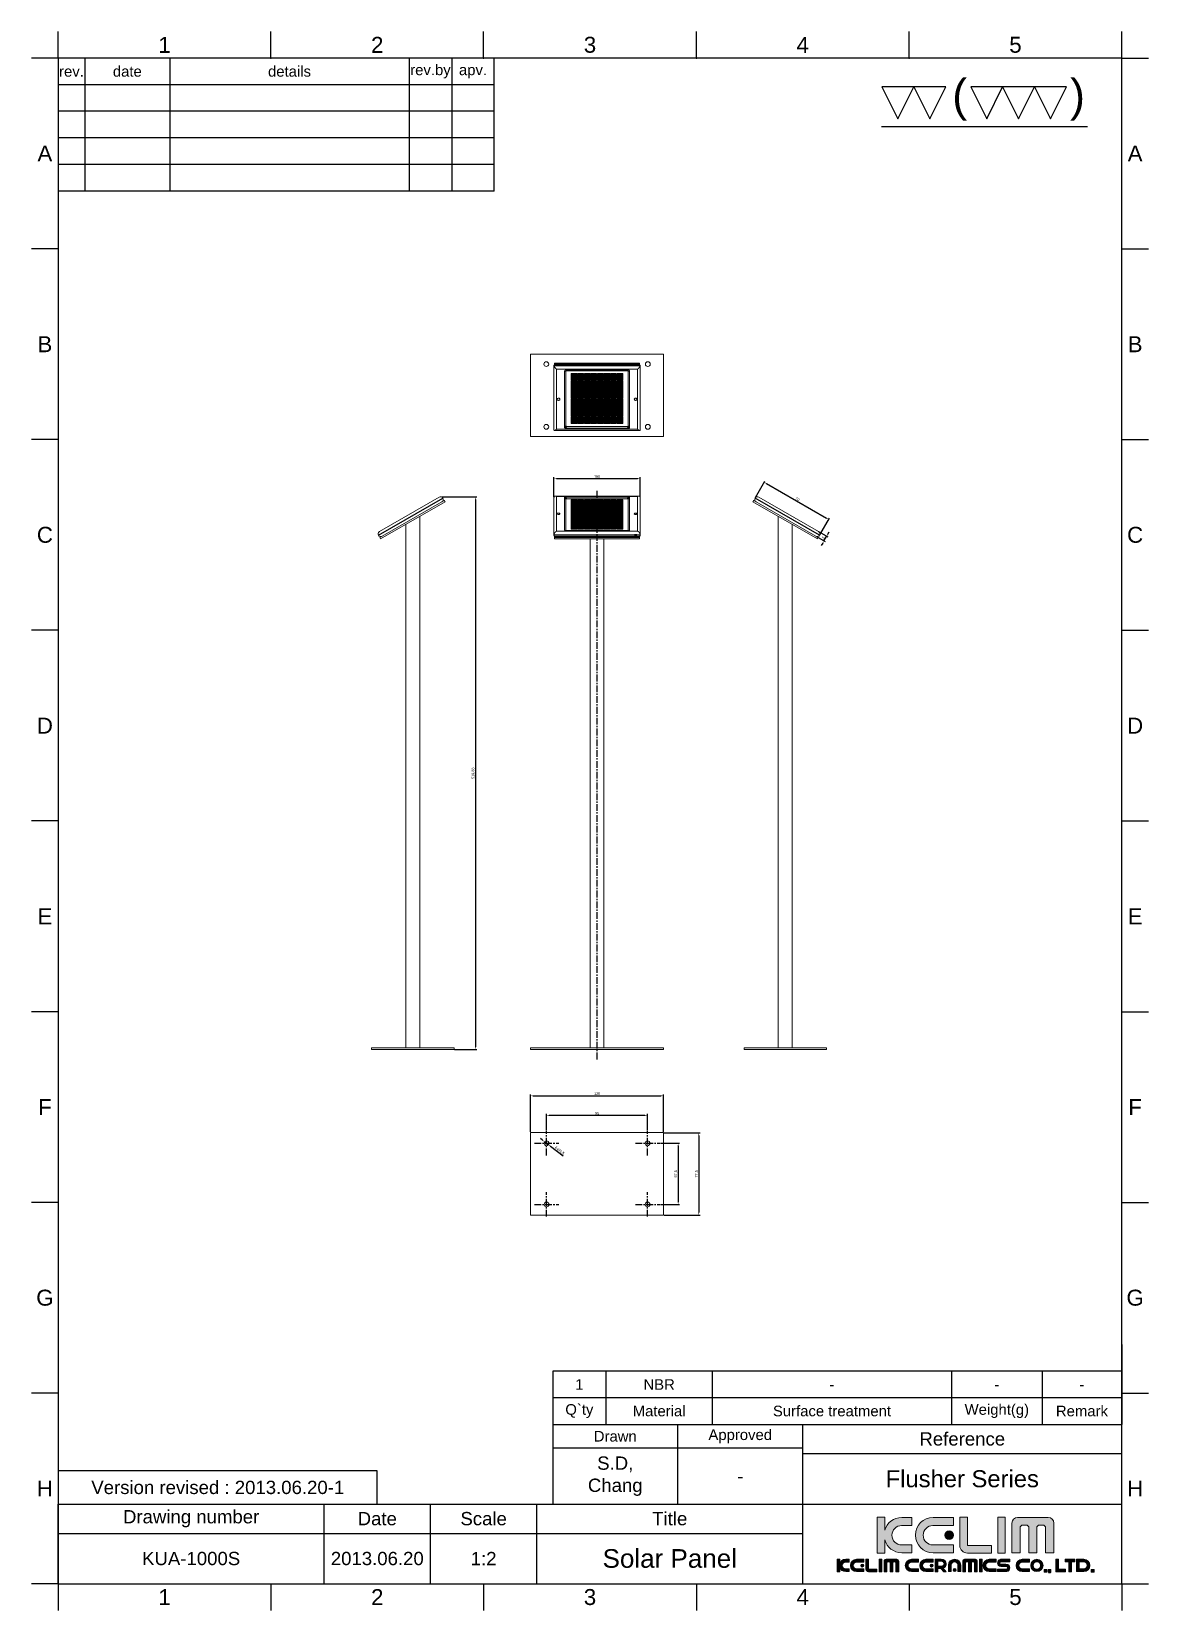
# Model space of a CAD drawing. Header units: millimetres. Extents: x -2 to 1048, y 382 to 1867.
import ezdxf

# ---------------------------------------------------------------- set-up
doc = ezdxf.new("R2010")
doc.units = ezdxf.units.MM
doc.header["$LTSCALE"] = 0.1
doc.linetypes.add('CENTERX2', pattern=[101.6, 63.5, -12.7, 12.7, -12.7])
for name, color, linetype in [('2', 2, 'Continuous'), ('5', 2, 'Continuous'), ('______', 7, 'Continuous'), ('FORM', 7, 'Continuous'), ('TEXT', 2, 'Continuous')]:
    doc.layers.add(name, color=color, linetype=linetype)
doc.styles.get("Standard").update_dxf_attribs({"font": 'arial_0.ttf'})
doc.dimstyles.new('ISO-25', dxfattribs={"dimtxt": 2.5, "dimasz": 2.5, "dimexe": 1.25, "dimexo": 0.625, "dimtad": 1, "dimtxsty": 'Standard', "dimcen": 2.5, "dimadec": 0, "dimazin": 0, "dimtfac": 1, "dimtmove": 0, "dimatfit": 3, "dimfxl": 1, "dimarcsym": 0})

msp = doc.modelspace()

# ---------------------------------------------------------------- texts
at = {"layer": '2', "color": 2, "char_height": 30, "attachment_point": 5}
for s, insert in [('(', (870.285, 1803.033)), (')', (981.134, 1803.033))]:
    msp.add_mtext(s, dxfattribs=dict(at, insert=insert))
at = {"layer": 'FORM', "char_height": 15, "attachment_point": 5}
for s, width, insert in [('1', 40, (122.753, 1854.673)), ('2', 40, (322.753, 1854.673)), ('3', 40, (522.753, 1854.673)), ('4', 40, (722.753, 1854.673)), ('5', 40, (922.753, 1854.673)), ('A', 5, (10.253, 1752.485)), ('A', 5, (1035.253, 1752.485)), ('B', 5, (10.253, 1573.11)), ('B', 5, (1035.253, 1573.11)), ('C', 5, (10.253, 1393.735)), ('C', 5, (1035.253, 1393.735)), ('D', 5, (10.253, 1214.36)), ('D', 5, (1035.253, 1214.36)), ('E', 5, (10.253, 1034.985)), ('E', 5, (1035.253, 1034.985)), ('F', 5, (10.253, 855.61)), ('F', 5, (1035.253, 855.61)), ('G', 5, (10.253, 676.235)), ('G', 5, (1035.253, 676.235)), ('H', 5, (10.253, 496.86)), ('H', 5, (1035.253, 496.86)), ('1', 40, (122.753, 394.673)), ('2', 40, (322.753, 394.673)), ('3', 40, (522.753, 394.673)), ('4', 40, (722.753, 394.673)), ('5', 40, (922.753, 394.673))]:
    msp.add_mtext_dynamic_manual_height_columns(s, width=width, gutter_width=12.5, heights=[0], dxfattribs=dict(at, insert=insert))
at = {"layer": 'TEXT', "attachment_point": 5}
for s, width, insert, char_height in [('rev.', 5, (35.253, 1829.673), 10), ('date', 16, (87.753, 1829.673), 10), ('details', 45, (240.253, 1829.673), 10), ('rev.by', 8, (372.753, 1829.673), 10), ('apv.', 8, (412.753, 1829.673), 10), ('1', 10, (512.753, 594.673), 10), ('NBR', 20, (587.753, 594.673), 10), ('-', 45, (750.253, 594.673), 10), ('-', 17, (905.253, 594.673), 10), ('-', 15, (985.253, 594.673), 10), ('Q`ty', 10, (512.753, 569.673), 10), ('Material', 20, (587.753, 569.673), 10), ('Surface treatment', 135, (750.253, 569.673), 10), ('Weight(g)', 17, (905.253, 569.673), 10), ('Remark', 15, (985.253, 569.673), 10), ('Drawn', 23.5, (546.503, 545.923), 10), ('Approved', 23.5, (664.003, 545.923), 10), ('Reference', 60, (872.753, 543.423), 12.5), ('S.D, Chang', 70.5, (546.503, 508.423), 12.5), ('-', 23.5, (664.003, 508.423), 12.5), ('Flusher Series', 180, (872.753, 505.923), 16), ('Version revised : 2013.06.20-1', 281.24678, (172.784, 497.798), 12.5), ('Drawing number', 150, (147.753, 468.423), 12.5), ('Scale', 20, (422.753, 468.423), 12.5), ('Title', 50, (597.753, 468.423), 12.5), ('Date', 20, (322.753, 468.423), 12.5), ('2013.06.20', 20, (322.753, 430.923), 12.5), ('1:2', 20, (422.753, 430.923), 12.5)]:
    msp.add_mtext_dynamic_manual_height_columns(s, width=width, gutter_width=12.5, heights=[0], dxfattribs=dict(at, insert=insert, char_height=char_height))
at = {"layer": 'TEXT', "linetype": 'CENTERX2', "attachment_point": 5}
for s, width, insert, char_height in [('KUA-1000S', 49.99386, (147.769, 430.923), 12.5), ('Solar Panel', 150, (597.753, 430.923), 17.5)]:
    msp.add_mtext_dynamic_manual_height_columns(s, width=width, gutter_width=12.5, heights=[0], dxfattribs=dict(at, insert=insert, char_height=char_height))

# ---------------------------------------------------------------- blocks, each defined once
blk = doc.blocks.new('*D41')
at = {"layer": '5', "color": 0, "lineweight": -2, "transparency": 16777216}
for p, q in [((488.9, 1429.6), (488.9, 1448)), ((491.4, 1446.8), (567.4, 1446.8)), ((569.9, 1429.6), (569.9, 1448))]:
    blk.add_line(p, q, dxfattribs=at)
at = {"layer": '5', "color": 0, "transparency": 16777216}
for points in [[(491.4, 1447.2), (491.4, 1446.3), (488.9, 1446.8)], [(567.4, 1447.2), (567.4, 1446.3), (569.9, 1446.8)]]:
    blk.add_solid(points, dxfattribs=at)
at = {"layer": 'Defpoints', "color": 0, "transparency": 16777216}
for p in [(569.9, 1446.8), (488.9, 1429), (569.9, 1429)]:
    blk.add_point(p, dxfattribs=at)
at = {"layer": '5', "color": 0, "transparency": 16777216, "insert": (529.4, 1448.7), "char_height": 2.5, "attachment_point": 5}
blk.add_mtext('160', dxfattribs=at)
blk = doc.blocks.new('*D42')
at = {"layer": '5', "color": 0, "lineweight": -2, "transparency": 16777216}
for p, q in [((383.6, 1429.6), (416.3, 1429.6)), ((415, 1427.1), (415, 912.2)), ((395.5, 909.7), (416.3, 909.7))]:
    blk.add_line(p, q, dxfattribs=at)
at = {"layer": '5', "color": 0, "transparency": 16777216}
for points in [[(414.6, 1427.1), (415.4, 1427.1), (415, 1429.6)], [(414.6, 912.2), (415.4, 912.2), (415, 909.7)]]:
    blk.add_solid(points, dxfattribs=at)
at = {"layer": 'Defpoints', "color": 0, "transparency": 16777216}
for p in [(382.9, 1429.6), (394.9, 909.7), (415, 909.7)]:
    blk.add_point(p, dxfattribs=at)
at = {"layer": '5', "color": 0, "transparency": 16777216, "insert": (412.9, 1169.6), "char_height": 2.5, "attachment_point": 5, "rotation": 90}
blk.add_mtext('519,88', dxfattribs=at)
blk = doc.blocks.new('*D43')
at = {"layer": '5', "color": 0, "lineweight": -2, "transparency": 16777216}
for p, q in [((481.9, 833.6), (481.9, 849.1)), ((484.4, 847.9), (574.4, 847.9)), ((576.9, 833.6), (576.9, 849.1))]:
    blk.add_line(p, q, dxfattribs=at)
at = {"layer": '5', "color": 0, "transparency": 16777216}
for points in [[(484.4, 848.3), (484.4, 847.4), (481.9, 847.9)], [(574.4, 848.3), (574.4, 847.4), (576.9, 847.9)]]:
    blk.add_solid(points, dxfattribs=at)
at = {"layer": 'Defpoints', "color": 0, "transparency": 16777216}
for p in [(576.9, 847.9), (481.9, 833), (576.9, 833)]:
    blk.add_point(p, dxfattribs=at)
at = {"layer": '5', "color": 0, "transparency": 16777216, "insert": (529.4, 849.8), "char_height": 2.5, "attachment_point": 5}
blk.add_mtext('95', dxfattribs=at)
blk = doc.blocks.new('*D44')
at = {"layer": '5', "color": 0, "lineweight": -2, "transparency": 16777216}
for p, q in [((466.9, 832.2), (466.9, 867.4)), ((469.4, 866.2), (589.4, 866.2)), ((591.9, 832.2), (591.9, 867.4))]:
    blk.add_line(p, q, dxfattribs=at)
at = {"layer": '5', "color": 0, "transparency": 16777216}
for points in [[(469.4, 866.6), (469.4, 865.7), (466.9, 866.2)], [(589.4, 866.6), (589.4, 865.7), (591.9, 866.2)]]:
    blk.add_solid(points, dxfattribs=at)
at = {"layer": 'Defpoints', "color": 0, "transparency": 16777216}
for p in [(591.9, 866.2), (466.9, 831.5), (591.9, 831.5)]:
    blk.add_point(p, dxfattribs=at)
at = {"layer": '5', "color": 0, "transparency": 16777216, "insert": (529.4, 868.1), "char_height": 2.5, "attachment_point": 5}
blk.add_mtext('125', dxfattribs=at)
blk = doc.blocks.new('*D45')
at = {"layer": '5', "color": 0, "lineweight": -2, "transparency": 16777216}
for p, q in [((588.9, 821.5), (606.9, 821.5)), ((605.6, 819), (605.6, 766.5)), ((588.9, 764), (606.9, 764))]:
    blk.add_line(p, q, dxfattribs=at)
at = {"layer": '5', "color": 0, "transparency": 16777216}
for points in [[(605.2, 819), (606.1, 819), (605.6, 821.5)], [(605.2, 766.5), (606.1, 766.5), (605.6, 764)]]:
    blk.add_solid(points, dxfattribs=at)
at = {"layer": 'Defpoints', "color": 0, "transparency": 16777216}
for p in [(588.3, 821.5), (588.3, 764), (605.6, 764)]:
    blk.add_point(p, dxfattribs=at)
at = {"layer": '5', "color": 0, "transparency": 16777216, "insert": (603.5, 792.8), "char_height": 2.5, "attachment_point": 5, "rotation": 90}
blk.add_mtext('57,5', dxfattribs=at)
blk = doc.blocks.new('*D46')
at = {"layer": '5', "color": 0, "lineweight": -2, "transparency": 16777216}
for p, q in [((592.5, 831.5), (626.3, 831.5)), ((625, 829), (625, 756.5)), ((592.5, 754), (626.3, 754))]:
    blk.add_line(p, q, dxfattribs=at)
at = {"layer": '5', "color": 0, "transparency": 16777216}
for points in [[(624.6, 829), (625.4, 829), (625, 831.5)], [(624.6, 756.5), (625.4, 756.5), (625, 754)]]:
    blk.add_solid(points, dxfattribs=at)
at = {"layer": 'Defpoints', "color": 0, "transparency": 16777216}
for p in [(591.9, 831.5), (591.9, 754), (625, 754)]:
    blk.add_point(p, dxfattribs=at)
at = {"layer": '5', "color": 0, "transparency": 16777216, "insert": (622.9, 792.8), "char_height": 2.5, "attachment_point": 5, "rotation": 90}
blk.add_mtext('77,5', dxfattribs=at)
blk = doc.blocks.new('*D47')
at = {"layer": '5', "color": 0, "lineweight": -2, "transparency": 16777216}
for p, q in [((678.3, 1428.9), (687.2, 1444.4)), ((688.7, 1442), (745, 1409.5)), ((738.9, 1393.9), (747.8, 1409.4))]:
    blk.add_line(p, q, dxfattribs=at)
at = {"layer": '5', "color": 0, "transparency": 16777216}
for points in [[(689, 1442.4), (688.5, 1441.7), (686.6, 1443.3)], [(745.2, 1409.9), (744.8, 1409.2), (747.2, 1408.3)]]:
    blk.add_solid(points, dxfattribs=at)
at = {"layer": 'Defpoints', "color": 0, "transparency": 16777216}
for p in [(678, 1428.4), (747.2, 1408.3), (738.6, 1393.4)]:
    blk.add_point(p, dxfattribs=at)
at = {"layer": '5', "color": 0, "transparency": 16777216, "insert": (717.8, 1427.4), "char_height": 2.5, "attachment_point": 5, "rotation": 330}
blk.add_mtext('70', dxfattribs=at)
blk = doc.blocks.new('*D48')
at = {"layer": '5', "color": 0, "lineweight": -2, "transparency": 16777216}
for p, q in [((738.2, 1396.5), (746.3, 1391.8)), ((746.5, 1394.6), (747.7, 1396.8)), ((735.7, 1392.2), (743.8, 1387.5)), ((741.5, 1386), (740.2, 1383.8)), ((742.7, 1388.1), (745.2, 1392.4))]:
    blk.add_line(p, q, dxfattribs=at)
at = {"layer": '5', "color": 0, "transparency": 16777216}
for points in [[(741.1, 1386.2), (741.9, 1385.7), (742.7, 1388.1)], [(746.1, 1394.8), (746.9, 1394.4), (745.2, 1392.4)]]:
    blk.add_solid(points, dxfattribs=at)
at = {"layer": 'Defpoints', "color": 0, "transparency": 16777216}
for p in [(737.7, 1396.8), (735.2, 1392.5), (745.2, 1392.4)]:
    blk.add_point(p, dxfattribs=at)
at = {"layer": '5', "color": 0, "transparency": 16777216, "insert": (742.3, 1391.2), "char_height": 2.5, "attachment_point": 5, "rotation": 60}
blk.add_mtext('5', dxfattribs=at)
blk = doc.blocks.new('*D49')
at = {"layer": '5', "color": 0, "lineweight": -2, "transparency": 16777216}
for p, q in [((478.1, 824.5), (476.2, 826)), ((480.1, 822.9), (483.7, 820.2)), ((497.4, 809.5), (485.7, 818.6))]:
    blk.add_line(p, q, dxfattribs=at)
at = {"layer": '5', "color": 0, "transparency": 16777216}
for points in [[(478.4, 824.8), (477.9, 824.1), (480.1, 822.9)], [(485.9, 819), (485.4, 818.3), (483.7, 820.2)]]:
    blk.add_solid(points, dxfattribs=at)
at = {"layer": 'Defpoints', "color": 0, "transparency": 16777216}
for p in [(480.1, 822.9), (483.7, 820.2)]:
    blk.add_point(p, dxfattribs=at)
at = {"layer": '5', "color": 0, "transparency": 16777216, "insert": (494.1, 814.8), "char_height": 2.5, "attachment_point": 5, "rotation": 322.1959}
blk.add_mtext('4-∅4,5', dxfattribs=at)

# ---------------------------------------------------------------- dimensions: what is measured, and where the dimension line sits
at = {"layer": '5'}
dim = msp.add_linear_dim(base=(569.9, 1446.765), p1=(488.9, 1428.957), p2=(569.9, 1428.957), text='160', dimstyle='ISO-25', override={"dimtmove": 1}, dxfattribs=at)
dim.commit()
dim.dimension.update_dxf_attribs({"geometry": '*D41', "text_midpoint": (529.4, 1448.666)})
for base, p1, p2, angle, picture, middle in [((747.199, 1408.279), (677.983, 1428.394), (738.605, 1393.394), 330, '*D47', (717.838, 1427.425)), ((415.002, 909.682), (382.946, 1429.559), (394.903, 909.682), 90, '*D42', (412.874, 1169.62)), ((745.242, 1392.448), (735.19, 1392.479), (737.69, 1396.809), 60, '*D48', (742.35, 1391.231)), ((605.647, 764.045), (588.31, 821.545), (588.31, 764.045), 90, '*D45', (603.524, 792.795)), ((625.025, 754.045), (591.9, 831.545), (591.9, 754.045), 90, '*D46', (622.903, 792.795))]:
    dim = msp.add_linear_dim(base=base, p1=p1, p2=p2, angle=angle, dimstyle='ISO-25', override={"dimtmove": 1}, dxfattribs=at)
    dim.commit()
    dim.dimension.update_dxf_attribs({"geometry": picture, "text_midpoint": middle})
for base, p1, p2, picture, middle in [((591.9, 866.157), (466.9, 831.545), (591.9, 831.545), '*D44', (529.4, 868.059)), ((576.9, 847.857), (481.9, 832.955), (576.9, 832.955), '*D43', (529.4, 849.759))]:
    dim = msp.add_linear_dim(base=base, p1=p1, p2=p2, dimstyle='ISO-25', override={"dimtmove": 1}, dxfattribs=at)
    dim.commit()
    dim.dimension.update_dxf_attribs({"geometry": picture, "text_midpoint": middle})
dim = msp.add_diameter_dim_2p(p1=(480.122, 822.924), p2=(483.678, 820.166), text='4-<>', dimstyle='ISO-25', override={"dimtmove": 1}, dxfattribs=at)
dim.commit()
dim.dimension.update_dxf_attribs({"geometry": '*D49', "text_midpoint": (492.804, 813.085), "dimtype": 163})

# ---------------------------------------------------------------- hatches: boundary and pattern name
for points in [[(510.55, 1545.364), (505.15, 1545.364), (505.15, 1539.086), (510.55, 1539.086)], [(516.7, 1545.364), (511.3, 1545.364), (511.3, 1539.086), (516.7, 1539.086)], [(522.85, 1545.364), (517.45, 1545.364), (517.45, 1539.086), (522.85, 1539.086)], [(529, 1545.364), (523.6, 1545.364), (523.6, 1539.086), (529, 1539.086)], [(535.15, 1545.364), (529.75, 1545.364), (529.75, 1539.086), (535.15, 1539.086)], [(541.3, 1545.364), (535.9, 1545.364), (535.9, 1539.086), (541.3, 1539.086)], [(547.45, 1545.364), (542.05, 1545.364), (542.05, 1539.086), (547.45, 1539.086)], [(553.6, 1545.364), (548.2, 1545.364), (548.2, 1539.086), (553.6, 1539.086)], [(510.55, 1538.22), (505.15, 1538.22), (505.15, 1522.285), (510.55, 1522.285)], [(516.7, 1538.22), (511.3, 1538.22), (511.3, 1522.285), (516.7, 1522.285)], [(522.85, 1538.22), (517.45, 1538.22), (517.45, 1522.285), (522.85, 1522.285)], [(529, 1538.22), (523.6, 1538.22), (523.6, 1522.285), (529, 1522.285)], [(535.15, 1538.22), (529.75, 1538.22), (529.75, 1522.285), (535.15, 1522.285)], [(541.3, 1538.22), (535.9, 1538.22), (535.9, 1522.285), (541.3, 1522.285)], [(547.45, 1538.22), (542.05, 1538.22), (542.05, 1522.285), (547.45, 1522.285)], [(553.6, 1538.22), (548.2, 1538.22), (548.2, 1522.285), (553.6, 1522.285)], [(510.55, 1521.635), (505.15, 1521.635), (505.15, 1505.7), (510.55, 1505.7)], [(516.7, 1521.635), (511.3, 1521.635), (511.3, 1505.7), (516.7, 1505.7)], [(522.85, 1521.635), (517.45, 1521.635), (517.45, 1505.7), (522.85, 1505.7)], [(529, 1521.635), (523.6, 1521.635), (523.6, 1505.7), (529, 1505.7)], [(535.15, 1521.635), (529.75, 1521.635), (529.75, 1505.7), (535.15, 1505.7)], [(541.3, 1521.635), (535.9, 1521.635), (535.9, 1505.7), (541.3, 1505.7)], [(547.45, 1521.635), (542.05, 1521.635), (542.05, 1505.7), (547.45, 1505.7)], [(553.6, 1521.635), (548.2, 1521.635), (548.2, 1505.7), (553.6, 1505.7)], [(510.55, 1504.834), (505.15, 1504.834), (505.15, 1498.556), (510.55, 1498.556)], [(516.7, 1504.834), (511.3, 1504.834), (511.3, 1498.556), (516.7, 1498.556)], [(522.85, 1504.834), (517.45, 1504.834), (517.45, 1498.556), (522.85, 1498.556)], [(529, 1504.834), (523.6, 1504.834), (523.6, 1498.556), (529, 1498.556)], [(535.15, 1504.834), (529.75, 1504.834), (529.75, 1498.556), (535.15, 1498.556)], [(541.3, 1504.834), (535.9, 1504.834), (535.9, 1498.556), (541.3, 1498.556)], [(547.45, 1504.834), (542.05, 1504.834), (542.05, 1498.556), (547.45, 1498.556)], [(553.6, 1504.834), (548.2, 1504.834), (548.2, 1498.556), (553.6, 1498.556)], [(510.55, 1426.622), (505.15, 1426.622), (505.15, 1422.997), (510.55, 1422.997)], [(516.7, 1426.622), (511.3, 1426.622), (511.3, 1422.997), (516.7, 1422.997)], [(522.85, 1426.622), (517.45, 1426.622), (517.45, 1422.997), (522.85, 1422.997)], [(529, 1426.622), (523.6, 1426.622), (523.6, 1422.997), (529, 1422.997)], [(535.15, 1426.622), (529.75, 1426.622), (529.75, 1422.997), (535.15, 1422.997)], [(541.3, 1426.622), (535.9, 1426.622), (535.9, 1422.997), (541.3, 1422.997)], [(547.45, 1426.622), (542.05, 1426.622), (542.05, 1422.997), (547.45, 1422.997)], [(553.6, 1426.622), (548.2, 1426.622), (548.2, 1422.997), (553.6, 1422.997)], [(510.55, 1422.497), (505.15, 1422.497), (505.15, 1413.297), (510.55, 1413.297)], [(510.55, 1412.922), (505.15, 1412.922), (505.15, 1403.722), (510.55, 1403.722)], [(516.7, 1422.497), (511.3, 1422.497), (511.3, 1413.297), (516.7, 1413.297)], [(516.7, 1412.922), (511.3, 1412.922), (511.3, 1403.722), (516.7, 1403.722)], [(522.85, 1422.497), (517.45, 1422.497), (517.45, 1413.297), (522.85, 1413.297)], [(522.85, 1412.922), (517.45, 1412.922), (517.45, 1403.722), (522.85, 1403.722)], [(529, 1422.497), (523.6, 1422.497), (523.6, 1413.297), (529, 1413.297)], [(529, 1412.922), (523.6, 1412.922), (523.6, 1403.722), (529, 1403.722)], [(535.15, 1422.497), (529.75, 1422.497), (529.75, 1413.297), (535.15, 1413.297)], [(535.15, 1412.922), (529.75, 1412.922), (529.75, 1403.722), (535.15, 1403.722)], [(541.3, 1422.497), (535.9, 1422.497), (535.9, 1413.297), (541.3, 1413.297)], [(541.3, 1412.922), (535.9, 1412.922), (535.9, 1403.722), (541.3, 1403.722)], [(547.45, 1422.497), (542.05, 1422.497), (542.05, 1413.297), (547.45, 1413.297)], [(547.45, 1412.922), (542.05, 1412.922), (542.05, 1403.722), (547.45, 1403.722)], [(553.6, 1422.497), (548.2, 1422.497), (548.2, 1413.297), (553.6, 1413.297)], [(553.6, 1412.922), (548.2, 1412.922), (548.2, 1403.722), (553.6, 1403.722)], [(510.55, 1403.222), (505.15, 1403.222), (505.15, 1399.597), (510.55, 1399.597)], [(516.7, 1403.222), (511.3, 1403.222), (511.3, 1399.597), (516.7, 1399.597)], [(522.85, 1403.222), (517.45, 1403.222), (517.45, 1399.597), (522.85, 1399.597)], [(529, 1403.222), (523.6, 1403.222), (523.6, 1399.597), (529, 1399.597)], [(535.15, 1403.222), (529.75, 1403.222), (529.75, 1399.597), (535.15, 1399.597)], [(541.3, 1403.222), (535.9, 1403.222), (535.9, 1399.597), (541.3, 1399.597)], [(547.45, 1403.222), (542.05, 1403.222), (542.05, 1399.597), (547.45, 1399.597)], [(553.6, 1403.222), (548.2, 1403.222), (548.2, 1399.597), (553.6, 1399.597)]]:
    msp.add_hatch(color=8).paths.add_polyline_path(points, flags=0)
at = {"layer": 'TEXT'}
h = msp.add_hatch(color=2, dxfattribs=at)
h.dxf.hatch_style = 2
edge = h.paths.add_edge_path()
edge.add_spline(control_points=[(825.4, 443.733), (825.4, 443.733), (815.753, 443.733), (815.753, 443.733), (810.679, 443.733), (806.594, 447.821), (806.594, 452.879), (806.594, 457.957), (810.679, 462.044), (815.753, 462.044), (815.753, 462.044), (825.4, 462.044), (825.4, 462.044), (825.4, 462.044), (825.4, 469.612), (825.4, 469.612), (825.4, 469.612), (815.866, 469.612), (815.866, 469.612), (808.233, 469.612), (801.83, 464.499), (799.875, 457.503), (799.875, 457.503), (799.875, 469.85), (799.875, 469.85), (799.875, 469.85), (792.817, 469.85), (792.817, 469.85), (792.817, 469.85), (792.817, 436.162), (792.817, 436.162), (792.817, 436.162), (799.875, 436.162), (799.875, 436.162), (799.875, 436.162), (799.875, 448.521), (799.875, 448.521), (801.83, 441.529), (808.233, 436.396), (815.866, 436.396), (815.866, 436.396), (825.4, 436.396), (825.4, 436.396), (825.4, 436.396), (825.4, 443.733), (825.4, 443.733)], knot_values=[0, 0, 0, 0, 1, 1, 1, 2, 2, 2, 3, 3, 3, 4, 4, 4, 5, 5, 5, 6, 6, 6, 7, 7, 7, 8, 8, 8, 9, 9, 9, 10, 10, 10, 11, 11, 11, 12, 12, 12, 13, 13, 13, 14, 14, 14, 15, 15, 15, 15], degree=3, periodic=0)
h = msp.add_hatch(color=256, dxfattribs=at)
h.dxf.hatch_style = 2
edge = h.paths.add_edge_path()
edge.add_spline(control_points=[(845.313, 436.396), (845.313, 436.396), (864.514, 436.396), (864.514, 436.396), (864.514, 436.396), (864.514, 443.733), (864.514, 443.733), (864.514, 443.733), (845.192, 443.733), (845.192, 443.733), (840.127, 443.733), (836.04, 447.821), (836.04, 452.879), (836.04, 457.957), (840.125, 462.044), (845.192, 462.044), (845.192, 462.044), (864.514, 462.044), (864.514, 462.044), (864.514, 462.044), (864.514, 469.612), (864.514, 469.612), (864.514, 469.612), (845.313, 469.612), (845.313, 469.612), (836.131, 469.612), (828.706, 462.2), (828.706, 453.008), (828.706, 443.838), (836.131, 436.396), (845.313, 436.396)], knot_values=[0, 0, 0, 0, 1, 1, 1, 2, 2, 2, 3, 3, 3, 4, 4, 4, 5, 5, 5, 6, 6, 6, 7, 7, 7, 8, 8, 8, 9, 9, 9, 10, 10, 10, 10], degree=3, periodic=0)
h = msp.add_hatch(color=2, dxfattribs=at)
h.dxf.hatch_style = 2
edge = h.paths.add_edge_path()
edge.add_spline(control_points=[(877.534, 436.139), (877.534, 436.139), (900.231, 436.139), (900.231, 436.139), (900.231, 436.139), (900.231, 443.208), (900.231, 443.208), (900.231, 443.208), (877.585, 443.208), (877.585, 443.208), (877.585, 443.208), (877.558, 443.132), (877.558, 443.132), (877.558, 443.132), (877.558, 469.85), (877.558, 469.85), (877.558, 469.85), (870.485, 469.85), (870.485, 469.85), (870.485, 469.85), (870.485, 443.208), (870.485, 443.208), (870.485, 443.208), (870.462, 443.234), (870.462, 443.234), (870.462, 439.308), (873.643, 436.109), (877.585, 436.109), (877.585, 436.109), (877.534, 436.139), (877.534, 436.139)], knot_values=[0, 0, 0, 0, 1, 1, 1, 2, 2, 2, 3, 3, 3, 4, 4, 4, 5, 5, 5, 6, 6, 6, 7, 7, 7, 8, 8, 8, 9, 9, 9, 10, 10, 10, 10], degree=3, periodic=0)
h = msp.add_hatch(color=2, dxfattribs=at)
h.dxf.hatch_style = 2
h.paths.add_polyline_path([(913.182, 469.85), (906.117, 469.85), (906.117, 436.162), (913.182, 436.162)])
h = msp.add_hatch(color=2, dxfattribs=at)
h.dxf.hatch_style = 2
edge = h.paths.add_edge_path()
edge.add_spline(control_points=[(953.552, 469.691), (953.552, 469.691), (924.789, 469.691), (924.789, 469.691), (921.831, 469.691), (919.435, 467.31), (919.435, 464.375), (919.435, 464.375), (919.435, 436.214), (919.435, 436.214), (919.435, 436.214), (927.078, 436.214), (927.078, 436.214), (927.078, 436.214), (927.078, 460.888), (927.078, 460.888), (927.078, 460.888), (928.666, 462.49), (928.666, 462.49), (928.666, 462.49), (933.791, 462.49), (933.791, 462.49), (933.791, 462.49), (935.388, 460.888), (935.388, 460.888), (935.388, 460.888), (935.388, 436.214), (935.388, 436.214), (935.388, 436.214), (942.77, 436.214), (942.77, 436.214), (942.77, 436.214), (942.77, 460.888), (942.77, 460.888), (942.77, 460.888), (944.384, 462.49), (944.384, 462.49), (944.384, 462.49), (949.489, 462.49), (949.489, 462.49), (949.489, 462.49), (951.079, 460.888), (951.079, 460.888), (951.079, 460.888), (951.079, 436.214), (951.079, 436.214), (951.079, 436.214), (958.906, 436.214), (958.906, 436.214), (958.906, 436.214), (958.906, 464.375), (958.906, 464.375), (958.906, 467.31), (956.5, 469.691), (953.552, 469.691)], knot_values=[0, 0, 0, 0, 1, 1, 1, 2, 2, 2, 3, 3, 3, 4, 4, 4, 5, 5, 5, 6, 6, 6, 7, 7, 7, 8, 8, 8, 9, 9, 9, 10, 10, 10, 11, 11, 11, 12, 12, 12, 13, 13, 13, 14, 14, 14, 15, 15, 15, 16, 16, 16, 17, 17, 17, 18, 18, 18, 18], degree=3, periodic=0)
h = msp.add_hatch(color=2, dxfattribs=at)
h.dxf.hatch_style = 2
edge = h.paths.add_edge_path()
edge.add_spline(control_points=[(856.42, 452.879), (856.42, 450.677), (858.2, 448.864), (860.416, 448.864), (862.625, 448.864), (864.421, 450.677), (864.421, 452.879), (864.421, 455.101), (862.625, 456.88), (860.416, 456.88), (858.2, 456.88), (856.42, 455.101), (856.42, 452.879)], knot_values=[0, 0, 0, 0, 1, 1, 1, 2, 2, 2, 3, 3, 3, 4, 4, 4, 4], degree=3, periodic=0)
h = msp.add_hatch(color=2, dxfattribs=at)
h.dxf.hatch_style = 2
edge = h.paths.add_edge_path()
edge.add_spline(control_points=[(757.564, 426.005), (757.564, 426.005), (757.564, 430.328), (757.564, 430.328), (757.564, 430.328), (755.102, 430.328), (755.102, 430.328), (755.102, 430.328), (755.102, 418.579), (755.102, 418.579), (755.102, 418.579), (757.564, 418.579), (757.564, 418.579), (757.564, 418.579), (757.564, 422.908), (757.564, 422.908), (758.24, 420.462), (760.473, 418.662), (763.142, 418.662), (763.142, 418.662), (766.466, 418.662), (766.466, 418.662), (766.466, 418.662), (766.466, 421.218), (766.466, 421.218), (766.466, 421.218), (763.101, 421.218), (763.101, 421.218), (761.332, 421.218), (759.906, 422.645), (759.906, 424.408), (759.906, 426.181), (761.332, 427.604), (763.101, 427.604), (763.101, 427.604), (766.466, 427.604), (766.466, 427.604), (766.466, 427.604), (766.466, 430.248), (766.466, 430.248), (766.466, 430.248), (763.142, 430.248), (763.142, 430.248), (760.473, 430.248), (758.24, 428.453), (757.564, 426.005)], knot_values=[0, 0, 0, 0, 1, 1, 1, 2, 2, 2, 3, 3, 3, 4, 4, 4, 5, 5, 5, 6, 6, 6, 7, 7, 7, 8, 8, 8, 9, 9, 9, 10, 10, 10, 11, 11, 11, 12, 12, 12, 13, 13, 13, 14, 14, 14, 15, 15, 15, 15], degree=3, periodic=0)
h = msp.add_hatch(color=2, dxfattribs=at)
h.dxf.hatch_style = 2
edge = h.paths.add_edge_path()
edge.add_spline(control_points=[(767.618, 424.455), (767.618, 421.258), (770.208, 418.662), (773.41, 418.662), (773.41, 418.662), (780.108, 418.662), (780.108, 418.662), (780.108, 418.662), (780.108, 421.218), (780.108, 421.218), (780.108, 421.218), (773.369, 421.218), (773.369, 421.218), (771.603, 421.218), (770.175, 422.645), (770.175, 424.408), (770.175, 426.181), (771.601, 427.604), (773.369, 427.604), (773.369, 427.604), (780.108, 427.604), (780.108, 427.604), (780.108, 427.604), (780.108, 430.248), (780.108, 430.248), (780.108, 430.248), (773.41, 430.248), (773.41, 430.248), (770.208, 430.248), (767.618, 427.659), (767.618, 424.455)], knot_values=[0, 0, 0, 0, 1, 1, 1, 2, 2, 2, 3, 3, 3, 4, 4, 4, 5, 5, 5, 6, 6, 6, 7, 7, 7, 8, 8, 8, 9, 9, 9, 10, 10, 10, 10], degree=3, periodic=0)
h = msp.add_hatch(color=2, dxfattribs=at)
h.dxf.hatch_style = 2
edge = h.paths.add_edge_path()
edge.add_spline(control_points=[(777.285, 424.408), (777.285, 423.639), (777.906, 423.01), (778.677, 423.01), (779.45, 423.01), (780.075, 423.639), (780.075, 424.408), (780.075, 425.183), (779.45, 425.806), (778.677, 425.806), (777.906, 425.806), (777.285, 425.183), (777.285, 424.408)], knot_values=[0, 0, 0, 0, 1, 1, 1, 2, 2, 2, 3, 3, 3, 4, 4, 4, 4], degree=3, periodic=0)
h = msp.add_hatch(color=2, dxfattribs=at)
h.dxf.hatch_style = 2
edge = h.paths.add_edge_path()
edge.add_spline(control_points=[(784.656, 421.011), (784.656, 421.011), (784.656, 430.328), (784.656, 430.328), (784.656, 430.328), (782.191, 430.328), (782.191, 430.328), (782.191, 430.328), (782.191, 421.036), (782.191, 421.036), (782.191, 421.036), (782.18, 421.047), (782.18, 421.047), (782.18, 419.674), (783.29, 418.56), (784.666, 418.56), (784.666, 418.56), (784.648, 418.572), (784.648, 418.572), (784.648, 418.572), (792.564, 418.572), (792.564, 418.572), (792.564, 418.572), (792.564, 421.036), (792.564, 421.036), (792.564, 421.036), (784.666, 421.036), (784.666, 421.036), (784.666, 421.036), (784.656, 421.011), (784.656, 421.011)], knot_values=[0, 0, 0, 0, 1, 1, 1, 2, 2, 2, 3, 3, 3, 4, 4, 4, 5, 5, 5, 6, 6, 6, 7, 7, 7, 8, 8, 8, 9, 9, 9, 10, 10, 10, 10], degree=3, periodic=0)
h = msp.add_hatch(color=2, dxfattribs=at)
h.dxf.hatch_style = 2
h.paths.add_polyline_path([(794.617, 418.579), (797.082, 418.579), (797.082, 430.328), (794.617, 430.328)])
h = msp.add_hatch(color=2, dxfattribs=at)
h.dxf.hatch_style = 2
edge = h.paths.add_edge_path()
edge.add_spline(control_points=[(811.162, 430.273), (811.162, 430.273), (801.129, 430.273), (801.129, 430.273), (800.097, 430.273), (799.263, 429.443), (799.263, 428.42), (799.263, 428.42), (799.263, 418.597), (799.263, 418.597), (799.263, 418.597), (801.928, 418.597), (801.928, 418.597), (801.928, 418.597), (801.928, 427.204), (801.928, 427.204), (801.928, 427.204), (802.481, 427.761), (802.481, 427.761), (802.481, 427.761), (804.269, 427.761), (804.269, 427.761), (804.269, 427.761), (804.826, 427.204), (804.826, 427.204), (804.826, 427.204), (804.826, 418.597), (804.826, 418.597), (804.826, 418.597), (807.4, 418.597), (807.4, 418.597), (807.4, 418.597), (807.4, 427.204), (807.4, 427.204), (807.4, 427.204), (807.965, 427.761), (807.965, 427.761), (807.965, 427.761), (809.743, 427.761), (809.743, 427.761), (809.743, 427.761), (810.298, 427.204), (810.298, 427.204), (810.298, 427.204), (810.298, 418.597), (810.298, 418.597), (810.298, 418.597), (813.03, 418.597), (813.03, 418.597), (813.03, 418.597), (813.03, 428.42), (813.03, 428.42), (813.03, 429.443), (812.188, 430.273), (811.162, 430.273)], knot_values=[0, 0, 0, 0, 1, 1, 1, 2, 2, 2, 3, 3, 3, 4, 4, 4, 5, 5, 5, 6, 6, 6, 7, 7, 7, 8, 8, 8, 9, 9, 9, 10, 10, 10, 11, 11, 11, 12, 12, 12, 13, 13, 13, 14, 14, 14, 15, 15, 15, 16, 16, 16, 17, 17, 17, 18, 18, 18, 18], degree=3, periodic=0)
h = msp.add_hatch(color=2, dxfattribs=at)
h.dxf.hatch_style = 2
edge = h.paths.add_edge_path()
edge.add_spline(control_points=[(819.186, 424.455), (819.186, 421.258), (821.775, 418.662), (824.979, 418.662), (824.979, 418.662), (831.675, 418.662), (831.675, 418.662), (831.675, 418.662), (831.675, 421.218), (831.675, 421.218), (831.675, 421.218), (824.935, 421.218), (824.935, 421.218), (823.169, 421.218), (821.744, 422.645), (821.744, 424.408), (821.744, 426.181), (823.169, 427.604), (824.935, 427.604), (824.935, 427.604), (831.675, 427.604), (831.675, 427.604), (831.675, 427.604), (831.675, 430.248), (831.675, 430.248), (831.675, 430.248), (824.979, 430.248), (824.979, 430.248), (821.775, 430.248), (819.186, 427.659), (819.186, 424.455)], knot_values=[0, 0, 0, 0, 1, 1, 1, 2, 2, 2, 3, 3, 3, 4, 4, 4, 5, 5, 5, 6, 6, 6, 7, 7, 7, 8, 8, 8, 9, 9, 9, 10, 10, 10, 10], degree=3, periodic=0)
h = msp.add_hatch(color=2, dxfattribs=at)
h.dxf.hatch_style = 2
edge = h.paths.add_edge_path()
edge.add_spline(control_points=[(832.829, 424.455), (832.829, 421.258), (835.417, 418.662), (838.621, 418.662), (838.621, 418.662), (845.317, 418.662), (845.317, 418.662), (845.317, 418.662), (845.317, 421.218), (845.317, 421.218), (845.317, 421.218), (838.578, 421.218), (838.578, 421.218), (836.812, 421.218), (835.386, 422.645), (835.386, 424.408), (835.386, 426.181), (836.812, 427.604), (838.578, 427.604), (838.578, 427.604), (845.317, 427.604), (845.317, 427.604), (845.317, 427.604), (845.317, 430.248), (845.317, 430.248), (845.317, 430.248), (838.621, 430.248), (838.621, 430.248), (835.417, 430.248), (832.829, 427.659), (832.829, 424.455)], knot_values=[0, 0, 0, 0, 1, 1, 1, 2, 2, 2, 3, 3, 3, 4, 4, 4, 5, 5, 5, 6, 6, 6, 7, 7, 7, 8, 8, 8, 9, 9, 9, 10, 10, 10, 10], degree=3, periodic=0)
h = msp.add_hatch(color=2, dxfattribs=at)
h.dxf.hatch_style = 2
edge = h.paths.add_edge_path()
edge.add_spline(control_points=[(842.496, 424.408), (842.496, 423.639), (843.114, 423.01), (843.888, 423.01), (844.658, 423.01), (845.284, 423.639), (845.284, 424.408), (845.284, 425.183), (844.658, 425.806), (843.888, 425.806), (843.114, 425.806), (842.496, 425.183), (842.496, 424.408)], knot_values=[0, 0, 0, 0, 1, 1, 1, 2, 2, 2, 3, 3, 3, 4, 4, 4, 4], degree=3, periodic=0)
h = msp.add_hatch(color=2, dxfattribs=at)
h.dxf.hatch_style = 2
edge = h.paths.add_edge_path()
edge.add_spline(control_points=[(857.764, 425.999), (857.764, 428.387), (855.573, 430.328), (852.868, 430.328), (852.868, 430.328), (849.671, 430.328), (849.671, 430.328), (849.671, 430.328), (847.208, 430.328), (847.208, 430.328), (847.208, 430.328), (847.208, 428.416), (847.208, 428.416), (847.208, 428.416), (847.208, 423.643), (847.208, 423.643), (847.208, 423.643), (847.208, 421.67), (847.208, 421.67), (847.208, 421.67), (847.208, 418.579), (847.208, 418.579), (847.208, 418.579), (849.671, 418.579), (849.671, 418.579), (849.671, 418.579), (849.671, 421.67), (849.671, 421.67), (849.671, 421.67), (852.67, 421.67), (852.67, 421.67), (852.67, 421.67), (855.291, 418.579), (855.291, 418.579), (855.291, 418.579), (857.755, 418.579), (857.755, 418.579), (857.755, 418.579), (854.828, 422.032), (854.828, 422.032), (856.556, 422.7), (857.764, 424.221), (857.764, 425.999)], knot_values=[0, 0, 0, 0, 1, 1, 1, 2, 2, 2, 3, 3, 3, 4, 4, 4, 5, 5, 5, 6, 6, 6, 7, 7, 7, 8, 8, 8, 9, 9, 9, 10, 10, 10, 11, 11, 11, 12, 12, 12, 13, 13, 13, 14, 14, 14, 14], degree=3, periodic=0)
edge = h.paths.add_edge_path()
edge.add_spline(control_points=[(852.905, 423.643), (852.905, 423.643), (849.671, 423.643), (849.671, 423.643), (849.671, 423.643), (849.671, 428.416), (849.671, 428.416), (849.671, 428.416), (852.905, 428.416), (852.905, 428.416), (854.397, 428.416), (855.601, 427.349), (855.601, 426.032), (855.601, 424.71), (854.397, 423.643), (852.905, 423.643)], knot_values=[0, 0, 0, 0, 1, 1, 1, 2, 2, 2, 3, 3, 3, 4, 4, 4, 5, 5, 5, 5], degree=3, periodic=0)
h = msp.add_hatch(color=2, dxfattribs=at)
h.dxf.hatch_style = 2
edge = h.paths.add_edge_path()
edge.add_spline(control_points=[(865.538, 430.248), (862.342, 430.248), (859.747, 427.845), (859.747, 424.874), (859.747, 424.874), (859.747, 418.662), (859.747, 418.662), (859.747, 418.662), (862.301, 418.662), (862.301, 418.662), (862.301, 418.662), (862.301, 424.914), (862.301, 424.914), (862.301, 426.548), (863.729, 427.874), (865.493, 427.874), (867.264, 427.874), (868.69, 426.552), (868.69, 424.914), (868.69, 424.914), (868.69, 418.662), (868.69, 418.662), (868.69, 418.662), (871.332, 418.662), (871.332, 418.662), (871.332, 418.662), (871.332, 424.874), (871.332, 424.874), (871.332, 427.845), (868.744, 430.248), (865.538, 430.248)], knot_values=[0, 0, 0, 0, 1, 1, 1, 2, 2, 2, 3, 3, 3, 4, 4, 4, 5, 5, 5, 6, 6, 6, 7, 7, 7, 8, 8, 8, 9, 9, 9, 10, 10, 10, 10], degree=3, periodic=0)
h = msp.add_hatch(color=2, dxfattribs=at)
h.dxf.hatch_style = 2
edge = h.paths.add_edge_path()
edge.add_spline(control_points=[(865.579, 421.542), (864.807, 421.542), (864.187, 420.919), (864.187, 420.144), (864.187, 419.38), (864.807, 418.746), (865.579, 418.746), (866.351, 418.746), (866.976, 419.38), (866.976, 420.144), (866.976, 420.919), (866.351, 421.542), (865.579, 421.542)], knot_values=[0, 0, 0, 0, 1, 1, 1, 2, 2, 2, 3, 3, 3, 4, 4, 4, 4], degree=3, periodic=0)
h = msp.add_hatch(color=2, dxfattribs=at)
h.dxf.hatch_style = 2
edge = h.paths.add_edge_path()
edge.add_spline(control_points=[(885.034, 430.273), (885.034, 430.273), (875.001, 430.273), (875.001, 430.273), (873.971, 430.273), (873.136, 429.443), (873.136, 428.42), (873.136, 428.42), (873.136, 418.597), (873.136, 418.597), (873.136, 418.597), (875.801, 418.597), (875.801, 418.597), (875.801, 418.597), (875.801, 427.204), (875.801, 427.204), (875.801, 427.204), (876.356, 427.761), (876.356, 427.761), (876.356, 427.761), (878.143, 427.761), (878.143, 427.761), (878.143, 427.761), (878.699, 427.204), (878.699, 427.204), (878.699, 427.204), (878.699, 418.597), (878.699, 418.597), (878.699, 418.597), (881.275, 418.597), (881.275, 418.597), (881.275, 418.597), (881.275, 427.204), (881.275, 427.204), (881.275, 427.204), (881.837, 427.761), (881.837, 427.761), (881.837, 427.761), (883.616, 427.761), (883.616, 427.761), (883.616, 427.761), (884.171, 427.204), (884.171, 427.204), (884.171, 427.204), (884.171, 418.597), (884.171, 418.597), (884.171, 418.597), (886.902, 418.597), (886.902, 418.597), (886.902, 418.597), (886.902, 428.42), (886.902, 428.42), (886.902, 429.443), (886.062, 430.273), (885.034, 430.273)], knot_values=[0, 0, 0, 0, 1, 1, 1, 2, 2, 2, 3, 3, 3, 4, 4, 4, 5, 5, 5, 6, 6, 6, 7, 7, 7, 8, 8, 8, 9, 9, 9, 10, 10, 10, 11, 11, 11, 12, 12, 12, 13, 13, 13, 14, 14, 14, 15, 15, 15, 16, 16, 16, 17, 17, 17, 18, 18, 18, 18], degree=3, periodic=0)
h = msp.add_hatch(color=2, dxfattribs=at)
h.dxf.hatch_style = 2
h.paths.add_polyline_path([(889.055, 418.579), (891.52, 418.579), (891.52, 430.328), (889.055, 430.328)])
h = msp.add_hatch(color=2, dxfattribs=at)
h.dxf.hatch_style = 2
edge = h.paths.add_edge_path()
edge.add_spline(control_points=[(892.241, 424.455), (892.241, 421.258), (894.83, 418.662), (898.034, 418.662), (898.034, 418.662), (904.73, 418.662), (904.73, 418.662), (904.73, 418.662), (904.73, 421.218), (904.73, 421.218), (904.73, 421.218), (897.991, 421.218), (897.991, 421.218), (896.225, 421.218), (894.799, 422.645), (894.799, 424.408), (894.799, 426.181), (896.225, 427.604), (897.991, 427.604), (897.991, 427.604), (904.73, 427.604), (904.73, 427.604), (904.73, 427.604), (904.73, 430.248), (904.73, 430.248), (904.73, 430.248), (898.034, 430.248), (898.034, 430.248), (894.83, 430.248), (892.241, 427.659), (892.241, 424.455)], knot_values=[0, 0, 0, 0, 1, 1, 1, 2, 2, 2, 3, 3, 3, 4, 4, 4, 5, 5, 5, 6, 6, 6, 7, 7, 7, 8, 8, 8, 9, 9, 9, 10, 10, 10, 10], degree=3, periodic=0)
h = msp.add_hatch(color=2, dxfattribs=at)
h.dxf.hatch_style = 2
edge = h.paths.add_edge_path()
edge.add_spline(control_points=[(905.969, 426.665), (905.969, 423.079), (909.619, 423.384), (909.619, 423.384), (909.619, 423.384), (909.71, 423.384), (909.71, 423.384), (909.71, 423.384), (913.642, 423.384), (913.642, 423.384), (913.642, 423.384), (914.349, 423.384), (914.349, 423.384), (914.349, 423.384), (915.303, 423.231), (915.303, 422.31), (915.303, 421.389), (914.683, 421.036), (914.345, 421.036), (914.345, 421.036), (905.969, 421.036), (905.969, 421.036), (905.969, 421.036), (905.969, 418.666), (905.969, 418.666), (905.969, 418.666), (914.293, 418.666), (914.293, 418.666), (914.293, 418.666), (917.386, 418.662), (917.386, 422.249), (917.386, 425.839), (913.736, 425.529), (913.736, 425.529), (913.736, 425.529), (913.642, 425.529), (913.642, 425.529), (913.642, 425.529), (909.71, 425.529), (909.71, 425.529), (909.71, 425.529), (909.004, 425.529), (909.004, 425.529), (909.004, 425.529), (908.05, 425.682), (908.05, 426.603), (908.05, 427.521), (908.672, 427.874), (909.008, 427.874), (909.008, 427.874), (917.386, 427.874), (917.386, 427.874), (917.386, 427.874), (917.386, 430.248), (917.386, 430.248), (917.386, 430.248), (909.062, 430.248), (909.062, 430.248), (909.062, 430.248), (905.969, 430.252), (905.969, 426.665)], knot_values=[0, 0, 0, 0, 1, 1, 1, 2, 2, 2, 3, 3, 3, 4, 4, 4, 5, 5, 5, 6, 6, 6, 7, 7, 7, 8, 8, 8, 9, 9, 9, 10, 10, 10, 11, 11, 11, 12, 12, 12, 13, 13, 13, 14, 14, 14, 15, 15, 15, 16, 16, 16, 17, 17, 17, 18, 18, 18, 19, 19, 19, 20, 20, 20, 20], degree=3, periodic=0)
h = msp.add_hatch(color=2, dxfattribs=at)
h.dxf.hatch_style = 2
edge = h.paths.add_edge_path()
edge.add_spline(control_points=[(923.346, 424.455), (923.346, 421.258), (925.934, 418.662), (929.138, 418.662), (929.138, 418.662), (935.834, 418.662), (935.834, 418.662), (935.834, 418.662), (935.834, 421.218), (935.834, 421.218), (935.834, 421.218), (929.095, 421.218), (929.095, 421.218), (927.329, 421.218), (925.903, 422.645), (925.903, 424.408), (925.903, 426.181), (927.329, 427.604), (929.095, 427.604), (929.095, 427.604), (935.834, 427.604), (935.834, 427.604), (935.834, 427.604), (935.834, 430.248), (935.834, 430.248), (935.834, 430.248), (929.138, 430.248), (929.138, 430.248), (925.934, 430.248), (923.346, 427.659), (923.346, 424.455)], knot_values=[0, 0, 0, 0, 1, 1, 1, 2, 2, 2, 3, 3, 3, 4, 4, 4, 5, 5, 5, 6, 6, 6, 7, 7, 7, 8, 8, 8, 9, 9, 9, 10, 10, 10, 10], degree=3, periodic=0)
h = msp.add_hatch(color=2, dxfattribs=at)
h.dxf.hatch_style = 2
edge = h.paths.add_edge_path()
edge.add_spline(control_points=[(942.904, 430.248), (939.705, 430.248), (937.112, 427.656), (937.112, 424.455), (937.112, 421.258), (939.705, 418.666), (942.904, 418.666), (946.103, 418.666), (948.696, 421.258), (948.696, 424.455), (948.696, 427.656), (946.103, 430.248), (942.904, 430.248)], knot_values=[0, 0, 0, 0, 1, 1, 1, 2, 2, 2, 3, 3, 3, 4, 4, 4, 4], degree=3, periodic=0)
edge = h.paths.add_edge_path()
edge.add_spline(control_points=[(942.904, 420.916), (940.95, 420.916), (939.364, 422.504), (939.364, 424.455), (939.364, 426.414), (940.95, 427.998), (942.904, 427.998), (944.86, 427.998), (946.444, 426.414), (946.444, 424.455), (946.444, 422.504), (944.86, 420.916), (942.904, 420.916)], knot_values=[0, 0, 0, 0, 1, 1, 1, 2, 2, 2, 3, 3, 3, 4, 4, 4, 4], degree=3, periodic=0)
h = msp.add_hatch(color=2, dxfattribs=at)
h.dxf.hatch_style = 2
h.paths.add_polyline_path([(949.657, 418.211), (952.214, 418.211), (952.214, 420.77), (949.657, 420.77)])
h = msp.add_hatch(color=2, dxfattribs=at)
h.dxf.hatch_style = 2
h.paths.add_polyline_path([(953.391, 418.211), (954.414, 418.211), (953.698, 417.596), (955.233, 417.596), (955.95, 418.211), (955.95, 420.77), (953.391, 420.77)])
h = msp.add_hatch(color=2, dxfattribs=at)
h.dxf.hatch_style = 2
h.paths.add_polyline_path([(963.143, 430.328), (960.678, 430.328), (960.678, 421.044), (960.678, 418.579), (963.143, 418.579), (969.768, 418.579), (969.768, 421.044), (963.143, 421.044)])
h = msp.add_hatch(color=2, dxfattribs=at)
h.dxf.hatch_style = 2
h.paths.add_polyline_path([(972.873, 430.328), (969.56, 430.328), (969.56, 427.863), (972.873, 427.863), (972.873, 418.579), (975.338, 418.579), (975.338, 427.863), (978.649, 427.863), (978.649, 430.328), (975.338, 430.328)])
h = msp.add_hatch(color=2, dxfattribs=at)
h.dxf.hatch_style = 2
edge = h.paths.add_edge_path()
edge.add_spline(control_points=[(986.929, 430.288), (986.929, 430.288), (980.233, 430.288), (980.233, 430.288), (980.233, 430.288), (980.233, 418.702), (980.233, 418.702), (980.233, 418.702), (986.929, 418.702), (986.929, 418.702), (990.132, 418.702), (992.722, 421.291), (992.722, 424.495), (992.722, 427.692), (990.132, 430.288), (986.929, 430.288)], knot_values=[0, 0, 0, 0, 1, 1, 1, 2, 2, 2, 3, 3, 3, 4, 4, 4, 5, 5, 5, 5], degree=3, periodic=0)
edge = h.paths.add_edge_path()
edge.add_spline(control_points=[(986.971, 421.346), (986.971, 421.346), (982.698, 421.346), (982.698, 421.346), (982.698, 421.346), (982.698, 427.728), (982.698, 427.728), (982.698, 427.728), (986.971, 427.728), (986.971, 427.728), (988.739, 427.728), (990.163, 426.305), (990.163, 424.539), (990.163, 422.769), (988.739, 421.346), (986.971, 421.346)], knot_values=[0, 0, 0, 0, 1, 1, 1, 2, 2, 2, 3, 3, 3, 4, 4, 4, 5, 5, 5, 5], degree=3, periodic=0)
h = msp.add_hatch(color=2, dxfattribs=at)
h.dxf.hatch_style = 2
h.paths.add_polyline_path([(994.063, 418.211), (996.621, 418.211), (996.621, 420.77), (994.063, 420.77)])

# ---------------------------------------------------------------- linework, layer by layer
for p, q in [((323.842, 1393.394), (384.464, 1428.394)), ((738.605, 1393.394), (677.983, 1428.394))]:
    msp.add_line(p, q)
at = {"color": 1, "linetype": 'CENTERX2'}
for p, q in [((529.4, 900.432), (529.4, 1435.996)), ((481.9, 810.135), (481.9, 832.955)), ((576.9, 810.135), (576.9, 832.955)), ((470.49, 821.545), (493.31, 821.545)), ((565.49, 821.545), (588.31, 821.545)), ((481.9, 752.635), (481.9, 775.455)), ((576.9, 752.635), (576.9, 775.455)), ((470.49, 764.045), (493.31, 764.045)), ((565.49, 764.045), (588.31, 764.045))]:
    msp.add_line(p, q, dxfattribs=at)
at = {"layer": '2', "color": 2}
for p, q in [((827.246, 1815.123), (797.246, 1815.123)), ((797.246, 1815.123), (812.246, 1785.123)), ((812.246, 1785.123), (827.246, 1815.123)), ((857.246, 1815.123), (827.246, 1815.123)), ((827.246, 1815.123), (842.246, 1785.123)), ((842.246, 1785.123), (857.246, 1815.123)), ((910.71, 1815.123), (880.71, 1815.123)), ((880.71, 1815.123), (895.71, 1785.123)), ((895.71, 1785.123), (910.71, 1815.123)), ((940.71, 1815.123), (910.71, 1815.123)), ((910.71, 1815.123), (925.71, 1785.123)), ((925.71, 1785.123), (940.71, 1815.123)), ((970.71, 1815.123), (940.71, 1815.123)), ((940.71, 1815.123), (955.71, 1785.123)), ((955.71, 1785.123), (970.71, 1815.123)), ((796.706, 1777.834), (990.388, 1777.834))]:
    msp.add_line(p, q, dxfattribs=at)
at = {"layer": '______', "lineweight": 15}
for p, q in [((466.9, 1563.672), (591.9, 1563.672)), ((466.9, 1486.172), (466.9, 1563.672)), ((591.9, 1563.672), (591.9, 1486.172)), ((488.9, 1553.233), (488.9, 1552.908)), ((569.9, 1553.233), (488.9, 1553.233)), ((488.9, 1492.286), (488.9, 1552.908)), ((488.9, 1552.908), (569.9, 1552.908)), ((569.565, 1553.568), (489.235, 1553.568)), ((569.4, 1555.233), (489.4, 1555.233)), ((489.4, 1554.483), (489.4, 1555.233)), ((569.4, 1554.483), (489.4, 1554.483)), ((489.4, 1554.483), (489.4, 1553.568)), ((491.4, 1549.493), (491.4, 1493.201)), ((567.4, 1549.493), (491.4, 1549.493)), ((498.9, 1494.789), (498.9, 1547.904)), ((500.15, 1547.447), (498.9, 1547.904)), ((499.784, 1548.67), (559.016, 1548.67)), ((499.784, 1548.67), (501.034, 1548.212)), ((500.15, 1547.447), (500.15, 1496.497)), ((557.766, 1548.212), (501.034, 1548.212)), ((510.55, 1545.614), (505.15, 1545.614)), ((505.15, 1545.364), (505.15, 1545.614)), ((505.15, 1545.364), (505.15, 1539.086)), ((510.55, 1545.364), (505.15, 1545.364)), ((510.55, 1545.364), (510.55, 1545.614)), ((510.55, 1539.086), (510.55, 1545.364)), ((516.7, 1545.614), (511.3, 1545.614)), ((511.3, 1545.364), (511.3, 1545.614)), ((516.7, 1545.364), (511.3, 1545.364)), ((511.3, 1545.364), (511.3, 1539.086)), ((516.7, 1545.364), (516.7, 1545.614)), ((516.7, 1539.086), (516.7, 1545.364)), ((522.85, 1545.614), (517.45, 1545.614)), ((517.45, 1545.364), (517.45, 1545.614)), ((517.45, 1545.364), (517.45, 1539.086)), ((522.85, 1545.364), (517.45, 1545.364)), ((522.85, 1545.364), (522.85, 1545.614)), ((522.85, 1539.086), (522.85, 1545.364)), ((529, 1545.614), (523.6, 1545.614)), ((523.6, 1545.364), (523.6, 1545.614)), ((529, 1545.364), (523.6, 1545.364)), ((523.6, 1545.364), (523.6, 1539.086)), ((529, 1545.364), (529, 1545.614)), ((529, 1539.086), (529, 1545.364)), ((535.15, 1545.614), (529.75, 1545.614)), ((529.75, 1545.364), (529.75, 1545.614)), ((535.15, 1545.364), (529.75, 1545.364)), ((529.75, 1545.364), (529.75, 1539.086)), ((535.15, 1545.364), (535.15, 1545.614)), ((535.15, 1539.086), (535.15, 1545.364)), ((541.3, 1545.614), (535.9, 1545.614)), ((535.9, 1545.364), (535.9, 1545.614)), ((541.3, 1545.364), (535.9, 1545.364)), ((535.9, 1545.364), (535.9, 1539.086)), ((541.3, 1545.364), (541.3, 1545.614)), ((541.3, 1539.086), (541.3, 1545.364)), ((547.45, 1545.614), (542.05, 1545.614)), ((542.05, 1545.364), (542.05, 1545.614)), ((547.45, 1545.364), (542.05, 1545.364)), ((542.05, 1545.364), (542.05, 1539.086)), ((547.45, 1545.364), (547.45, 1545.614)), ((547.45, 1539.086), (547.45, 1545.364)), ((553.6, 1545.614), (548.2, 1545.614)), ((548.2, 1545.364), (548.2, 1545.614)), ((553.6, 1545.364), (548.2, 1545.364)), ((548.2, 1545.364), (548.2, 1539.086)), ((553.6, 1545.364), (553.6, 1545.614)), ((553.6, 1539.086), (553.6, 1545.364)), ((557.766, 1548.212), (559.016, 1548.67)), ((559.9, 1547.904), (558.65, 1547.447)), ((558.65, 1496.497), (558.65, 1547.447)), ((559.9, 1547.904), (559.9, 1494.789)), ((567.4, 1493.201), (567.4, 1549.493)), ((569.4, 1554.483), (569.4, 1555.233)), ((569.4, 1553.568), (569.4, 1554.483)), ((569.9, 1553.233), (569.9, 1552.908)), ((569.9, 1552.908), (569.9, 1492.286)), ((510.55, 1539.086), (505.15, 1539.086)), ((510.55, 1538.47), (505.15, 1538.47)), ((505.15, 1538.47), (505.15, 1538.22)), ((505.15, 1538.22), (505.15, 1522.285)), ((505.15, 1538.22), (510.55, 1538.22)), ((510.55, 1538.47), (510.55, 1538.22)), ((510.55, 1522.285), (510.55, 1538.22)), ((516.7, 1539.086), (511.3, 1539.086)), ((516.7, 1538.47), (511.3, 1538.47)), ((511.3, 1538.22), (511.3, 1538.47)), ((511.3, 1538.22), (516.7, 1538.22)), ((511.3, 1538.22), (511.3, 1522.285)), ((516.7, 1538.47), (516.7, 1538.22)), ((516.7, 1522.285), (516.7, 1538.22)), ((522.85, 1539.086), (517.45, 1539.086)), ((522.85, 1538.47), (517.45, 1538.47)), ((517.45, 1538.22), (517.45, 1538.47)), ((517.45, 1538.22), (522.85, 1538.22)), ((517.45, 1538.22), (517.45, 1522.285)), ((522.85, 1538.47), (522.85, 1538.22)), ((522.85, 1522.285), (522.85, 1538.22)), ((529, 1539.086), (523.6, 1539.086)), ((529, 1538.47), (523.6, 1538.47)), ((523.6, 1538.22), (523.6, 1538.47)), ((523.6, 1538.22), (529, 1538.22)), ((523.6, 1538.22), (523.6, 1522.285)), ((529, 1538.47), (529, 1538.22)), ((529, 1522.285), (529, 1538.22)), ((535.15, 1539.086), (529.75, 1539.086)), ((535.15, 1538.47), (529.75, 1538.47)), ((529.75, 1538.22), (529.75, 1538.47)), ((529.75, 1538.22), (535.15, 1538.22)), ((529.75, 1538.22), (529.75, 1522.285)), ((535.15, 1538.47), (535.15, 1538.22)), ((535.15, 1522.285), (535.15, 1538.22)), ((541.3, 1539.086), (535.9, 1539.086)), ((541.3, 1538.47), (535.9, 1538.47)), ((535.9, 1538.22), (535.9, 1538.47)), ((535.9, 1538.22), (541.3, 1538.22)), ((535.9, 1538.22), (535.9, 1522.285)), ((541.3, 1538.47), (541.3, 1538.22)), ((541.3, 1522.285), (541.3, 1538.22)), ((547.45, 1539.086), (542.05, 1539.086)), ((547.45, 1538.47), (542.05, 1538.47)), ((542.05, 1538.22), (542.05, 1538.47)), ((542.05, 1538.22), (547.45, 1538.22)), ((542.05, 1538.22), (542.05, 1522.285)), ((547.45, 1538.47), (547.45, 1538.22)), ((547.45, 1522.285), (547.45, 1538.22)), ((553.6, 1539.086), (548.2, 1539.086)), ((553.6, 1538.47), (548.2, 1538.47)), ((548.2, 1538.22), (548.2, 1538.47)), ((548.2, 1538.22), (548.2, 1522.285)), ((548.2, 1538.22), (553.6, 1538.22)), ((553.6, 1538.47), (553.6, 1538.22)), ((553.6, 1522.285), (553.6, 1538.22)), ((505.15, 1522.285), (510.55, 1522.285)), ((510.55, 1521.885), (505.15, 1521.885)), ((505.15, 1521.635), (505.15, 1521.885)), ((505.15, 1521.635), (505.15, 1505.7)), ((510.55, 1521.635), (505.15, 1521.635)), ((510.55, 1521.635), (510.55, 1521.885)), ((510.55, 1505.7), (510.55, 1521.635)), ((511.3, 1522.285), (516.7, 1522.285)), ((516.7, 1521.885), (511.3, 1521.885)), ((511.3, 1521.635), (511.3, 1521.885)), ((516.7, 1521.635), (511.3, 1521.635)), ((511.3, 1521.635), (511.3, 1505.7)), ((516.7, 1521.635), (516.7, 1521.885)), ((516.7, 1505.7), (516.7, 1521.635)), ((517.45, 1522.285), (522.85, 1522.285)), ((522.85, 1521.885), (517.45, 1521.885)), ((517.45, 1521.635), (517.45, 1521.885)), ((517.45, 1521.635), (517.45, 1505.7)), ((522.85, 1521.635), (517.45, 1521.635)), ((522.85, 1521.635), (522.85, 1521.885)), ((522.85, 1505.7), (522.85, 1521.635)), ((523.6, 1522.285), (529, 1522.285)), ((529, 1521.885), (523.6, 1521.885)), ((523.6, 1521.635), (523.6, 1521.885)), ((529, 1521.635), (523.6, 1521.635)), ((523.6, 1521.635), (523.6, 1505.7)), ((529, 1521.635), (529, 1521.885)), ((529, 1505.7), (529, 1521.635)), ((529.75, 1522.285), (535.15, 1522.285)), ((535.15, 1521.885), (529.75, 1521.885)), ((529.75, 1521.635), (529.75, 1521.885)), ((529.75, 1521.635), (529.75, 1505.7)), ((535.15, 1521.635), (529.75, 1521.635)), ((535.15, 1521.635), (535.15, 1521.885)), ((535.15, 1505.7), (535.15, 1521.635)), ((535.9, 1522.285), (541.3, 1522.285)), ((541.3, 1521.885), (535.9, 1521.885)), ((535.9, 1521.635), (535.9, 1521.885)), ((541.3, 1521.635), (535.9, 1521.635)), ((535.9, 1521.635), (535.9, 1505.7)), ((541.3, 1521.635), (541.3, 1521.885)), ((541.3, 1505.7), (541.3, 1521.635)), ((542.05, 1522.285), (547.45, 1522.285)), ((547.45, 1521.885), (542.05, 1521.885)), ((542.05, 1521.635), (542.05, 1521.885)), ((547.45, 1521.635), (542.05, 1521.635)), ((542.05, 1521.635), (542.05, 1505.7)), ((547.45, 1521.635), (547.45, 1521.885)), ((547.45, 1505.7), (547.45, 1521.635)), ((548.2, 1522.285), (553.6, 1522.285)), ((553.6, 1521.885), (548.2, 1521.885)), ((548.2, 1521.635), (548.2, 1521.885)), ((553.6, 1521.635), (548.2, 1521.635)), ((548.2, 1521.635), (548.2, 1505.7)), ((553.6, 1521.635), (553.6, 1521.885)), ((553.6, 1505.7), (553.6, 1521.635)), ((510.55, 1505.7), (505.15, 1505.7)), ((510.55, 1505.084), (505.15, 1505.084)), ((505.15, 1505.084), (505.15, 1504.834)), ((505.15, 1504.834), (510.55, 1504.834)), ((505.15, 1504.834), (505.15, 1498.556)), ((510.55, 1505.084), (510.55, 1504.834)), ((510.55, 1498.556), (510.55, 1504.834)), ((516.7, 1505.7), (511.3, 1505.7)), ((516.7, 1505.084), (511.3, 1505.084)), ((511.3, 1504.834), (511.3, 1505.084)), ((511.3, 1504.834), (516.7, 1504.834)), ((511.3, 1504.834), (511.3, 1498.556)), ((516.7, 1505.084), (516.7, 1504.834)), ((516.7, 1498.556), (516.7, 1504.834)), ((522.85, 1505.7), (517.45, 1505.7)), ((522.85, 1505.084), (517.45, 1505.084)), ((517.45, 1504.834), (517.45, 1505.084)), ((517.45, 1504.834), (522.85, 1504.834)), ((517.45, 1504.834), (517.45, 1498.556)), ((522.85, 1505.084), (522.85, 1504.834)), ((522.85, 1498.556), (522.85, 1504.834)), ((529, 1505.7), (523.6, 1505.7)), ((529, 1505.084), (523.6, 1505.084)), ((523.6, 1504.834), (523.6, 1505.084)), ((523.6, 1504.834), (523.6, 1498.556)), ((523.6, 1504.834), (529, 1504.834)), ((529, 1505.084), (529, 1504.834)), ((529, 1498.556), (529, 1504.834)), ((535.15, 1505.7), (529.75, 1505.7)), ((535.15, 1505.084), (529.75, 1505.084)), ((529.75, 1504.834), (529.75, 1505.084)), ((529.75, 1504.834), (529.75, 1498.556)), ((529.75, 1504.834), (535.15, 1504.834)), ((535.15, 1505.084), (535.15, 1504.834)), ((535.15, 1498.556), (535.15, 1504.834)), ((541.3, 1505.7), (535.9, 1505.7)), ((541.3, 1505.084), (535.9, 1505.084)), ((535.9, 1504.834), (535.9, 1505.084)), ((535.9, 1504.834), (541.3, 1504.834)), ((535.9, 1504.834), (535.9, 1498.556)), ((541.3, 1505.084), (541.3, 1504.834)), ((541.3, 1498.556), (541.3, 1504.834)), ((547.45, 1505.7), (542.05, 1505.7)), ((547.45, 1505.084), (542.05, 1505.084)), ((542.05, 1504.834), (542.05, 1505.084)), ((542.05, 1504.834), (547.45, 1504.834)), ((542.05, 1504.834), (542.05, 1498.556)), ((547.45, 1505.084), (547.45, 1504.834)), ((547.45, 1498.556), (547.45, 1504.834)), ((553.6, 1505.7), (548.2, 1505.7)), ((553.6, 1505.084), (548.2, 1505.084)), ((548.2, 1504.834), (548.2, 1505.084)), ((548.2, 1504.834), (548.2, 1498.556)), ((548.2, 1504.834), (553.6, 1504.834)), ((553.6, 1505.084), (553.6, 1504.834)), ((553.6, 1498.556), (553.6, 1504.834)), ((591.9, 1486.172), (466.9, 1486.172)), ((489.235, 1491.951), (569.565, 1491.951)), ((491.4, 1493.201), (567.4, 1493.201)), ((498.9, 1494.789), (500.15, 1496.497)), ((501.034, 1495.731), (499.784, 1494.024)), ((559.016, 1494.024), (499.784, 1494.024)), ((501.034, 1495.731), (557.766, 1495.731)), ((505.15, 1498.556), (510.55, 1498.556)), ((511.3, 1498.556), (516.7, 1498.556)), ((517.45, 1498.556), (522.85, 1498.556)), ((523.6, 1498.556), (529, 1498.556)), ((529.75, 1498.556), (535.15, 1498.556)), ((535.9, 1498.556), (541.3, 1498.556)), ((542.05, 1498.556), (547.45, 1498.556)), ((548.2, 1498.556), (553.6, 1498.556)), ((559.016, 1494.024), (557.766, 1495.731)), ((558.65, 1496.497), (559.9, 1494.789)), ((324.757, 1396.809), (381.049, 1429.309)), ((325.092, 1391.229), (385.714, 1426.229)), ((385.714, 1426.229), (386.464, 1424.93)), ((488.9, 1393.957), (488.9, 1428.957)), ((568.65, 1430.207), (490.15, 1430.207)), ((491.4, 1429.872), (491.4, 1397.372)), ((567.4, 1429.872), (491.4, 1429.872)), ((498.9, 1398.289), (498.9, 1428.955)), ((500.15, 1427.247), (498.9, 1428.955)), ((499.784, 1429.397), (559.016, 1429.397)), ((499.784, 1429.397), (501.034, 1427.689)), ((500.15, 1427.247), (500.15, 1397.847)), ((557.766, 1427.689), (501.034, 1427.689)), ((510.55, 1426.622), (505.15, 1426.622)), ((505.15, 1426.622), (505.15, 1422.997)), ((510.55, 1422.997), (510.55, 1426.622)), ((511.3, 1426.622), (511.3, 1422.997)), ((516.7, 1426.622), (511.3, 1426.622)), ((516.7, 1422.997), (516.7, 1426.622)), ((517.45, 1426.622), (517.45, 1422.997)), ((522.85, 1426.622), (517.45, 1426.622)), ((522.85, 1422.997), (522.85, 1426.622)), ((523.6, 1426.622), (523.6, 1422.997)), ((529, 1426.622), (523.6, 1426.622)), ((529, 1422.997), (529, 1426.622)), ((535.15, 1426.622), (529.75, 1426.622)), ((529.75, 1426.622), (529.75, 1422.997)), ((535.15, 1422.997), (535.15, 1426.622)), ((535.9, 1426.622), (535.9, 1422.997)), ((541.3, 1426.622), (535.9, 1426.622)), ((541.3, 1422.997), (541.3, 1426.622)), ((542.05, 1426.622), (542.05, 1422.997)), ((547.45, 1426.622), (542.05, 1426.622)), ((547.45, 1422.997), (547.45, 1426.622)), ((548.2, 1426.622), (548.2, 1422.997)), ((553.6, 1426.622), (548.2, 1426.622)), ((553.6, 1422.997), (553.6, 1426.622)), ((557.766, 1427.689), (559.016, 1429.397)), ((559.9, 1428.955), (558.65, 1427.247)), ((558.65, 1397.847), (558.65, 1427.247)), ((559.9, 1428.955), (559.9, 1398.289)), ((567.4, 1397.372), (567.4, 1429.872)), ((569.9, 1428.957), (569.9, 1393.957)), ((676.733, 1426.229), (675.983, 1424.93)), ((676.733, 1426.229), (737.355, 1391.229)), ((681.398, 1429.309), (737.69, 1396.809)), ((325.842, 1389.93), (386.464, 1424.93)), ((362.653, 911.182), (362.653, 1411.182)), ((510.55, 1422.997), (505.15, 1422.997)), ((505.15, 1422.564), (505.15, 1422.997)), ((505.15, 1422.564), (510.55, 1422.564)), ((505.15, 1422.497), (510.55, 1422.497)), ((505.15, 1422.497), (505.15, 1413.297)), ((505.15, 1413.297), (510.55, 1413.297)), ((505.15, 1413.297), (505.15, 1412.922)), ((505.15, 1412.922), (505.15, 1403.722)), ((510.55, 1412.922), (505.15, 1412.922)), ((510.55, 1422.997), (510.55, 1422.564)), ((510.55, 1413.297), (510.55, 1422.497)), ((510.55, 1413.297), (510.55, 1412.922)), ((510.55, 1403.722), (510.55, 1412.922)), ((511.3, 1422.564), (511.3, 1422.997)), ((516.7, 1422.997), (511.3, 1422.997)), ((511.3, 1422.564), (516.7, 1422.564)), ((511.3, 1422.497), (516.7, 1422.497)), ((511.3, 1422.497), (511.3, 1413.297)), ((511.3, 1413.297), (511.3, 1412.922)), ((511.3, 1413.297), (516.7, 1413.297)), ((511.3, 1412.922), (511.3, 1403.722)), ((516.7, 1412.922), (511.3, 1412.922)), ((516.7, 1422.997), (516.7, 1422.564)), ((516.7, 1413.297), (516.7, 1422.497)), ((516.7, 1413.297), (516.7, 1412.922)), ((516.7, 1403.722), (516.7, 1412.922)), ((517.45, 1422.564), (517.45, 1422.997)), ((522.85, 1422.997), (517.45, 1422.997)), ((517.45, 1422.564), (522.85, 1422.564)), ((517.45, 1422.497), (517.45, 1413.297)), ((517.45, 1422.497), (522.85, 1422.497)), ((517.45, 1413.297), (522.85, 1413.297)), ((517.45, 1413.297), (517.45, 1412.922)), ((517.45, 1412.922), (517.45, 1403.722)), ((522.85, 1412.922), (517.45, 1412.922)), ((522.85, 1422.997), (522.85, 1422.564)), ((522.85, 1413.297), (522.85, 1422.497)), ((522.85, 1413.297), (522.85, 1412.922)), ((522.85, 1403.722), (522.85, 1412.922)), ((529, 1422.997), (523.6, 1422.997)), ((523.6, 1422.564), (523.6, 1422.997)), ((523.6, 1422.564), (529, 1422.564)), ((523.6, 1422.497), (529, 1422.497)), ((523.6, 1422.497), (523.6, 1413.297)), ((523.6, 1413.297), (529, 1413.297)), ((523.6, 1413.297), (523.6, 1412.922)), ((529, 1412.922), (523.6, 1412.922)), ((523.6, 1412.922), (523.6, 1403.722)), ((529, 1422.997), (529, 1422.564)), ((529, 1413.297), (529, 1422.497)), ((529, 1413.297), (529, 1412.922)), ((529, 1403.722), (529, 1412.922)), ((529.75, 1422.564), (529.75, 1422.997)), ((535.15, 1422.997), (529.75, 1422.997)), ((529.75, 1422.564), (535.15, 1422.564)), ((529.75, 1422.497), (535.15, 1422.497)), ((529.75, 1422.497), (529.75, 1413.297)), ((529.75, 1413.297), (529.75, 1412.922)), ((529.75, 1413.297), (535.15, 1413.297)), ((529.75, 1412.922), (529.75, 1403.722)), ((535.15, 1412.922), (529.75, 1412.922)), ((535.15, 1422.997), (535.15, 1422.564)), ((535.15, 1413.297), (535.15, 1422.497)), ((535.15, 1413.297), (535.15, 1412.922)), ((535.15, 1403.722), (535.15, 1412.922)), ((541.3, 1422.997), (535.9, 1422.997)), ((535.9, 1422.564), (535.9, 1422.997)), ((535.9, 1422.564), (541.3, 1422.564)), ((535.9, 1422.497), (535.9, 1413.297)), ((535.9, 1422.497), (541.3, 1422.497)), ((535.9, 1413.297), (535.9, 1412.922)), ((535.9, 1413.297), (541.3, 1413.297)), ((541.3, 1412.922), (535.9, 1412.922)), ((535.9, 1412.922), (535.9, 1403.722)), ((541.3, 1422.997), (541.3, 1422.564)), ((541.3, 1413.297), (541.3, 1422.497)), ((541.3, 1413.297), (541.3, 1412.922)), ((541.3, 1403.722), (541.3, 1412.922)), ((547.45, 1422.997), (542.05, 1422.997)), ((542.05, 1422.564), (542.05, 1422.997)), ((542.05, 1422.564), (547.45, 1422.564)), ((542.05, 1422.497), (547.45, 1422.497)), ((542.05, 1422.497), (542.05, 1413.297)), ((542.05, 1413.297), (547.45, 1413.297)), ((542.05, 1413.297), (542.05, 1412.922)), ((547.45, 1412.922), (542.05, 1412.922)), ((542.05, 1412.922), (542.05, 1403.722)), ((547.45, 1422.997), (547.45, 1422.564)), ((547.45, 1413.297), (547.45, 1422.497)), ((547.45, 1413.297), (547.45, 1412.922)), ((547.45, 1403.722), (547.45, 1412.922)), ((553.6, 1422.997), (548.2, 1422.997)), ((548.2, 1422.564), (548.2, 1422.997)), ((548.2, 1422.564), (553.6, 1422.564)), ((548.2, 1422.497), (553.6, 1422.497)), ((548.2, 1422.497), (548.2, 1413.297)), ((548.2, 1413.297), (553.6, 1413.297)), ((548.2, 1413.297), (548.2, 1412.922)), ((548.2, 1412.922), (548.2, 1403.722)), ((553.6, 1412.922), (548.2, 1412.922)), ((553.6, 1422.564), (553.6, 1422.997)), ((553.6, 1413.297), (553.6, 1422.497)), ((553.6, 1413.297), (553.6, 1412.922)), ((553.6, 1403.722), (553.6, 1412.922)), ((675.983, 1424.93), (736.605, 1389.93)), ((699.794, 1411.182), (699.794, 911.182)), ((349.653, 1403.677), (349.653, 911.182)), ((491.4, 1397.372), (567.4, 1397.372)), ((498.9, 1398.289), (500.108, 1397.847)), ((559.016, 1397.847), (499.784, 1397.847)), ((505.15, 1403.289), (505.15, 1403.722)), ((510.55, 1403.722), (505.15, 1403.722)), ((505.15, 1403.289), (510.55, 1403.289)), ((505.15, 1403.222), (505.15, 1399.597)), ((505.15, 1403.222), (510.55, 1403.222)), ((505.15, 1399.597), (510.55, 1399.597)), ((505.15, 1399.597), (505.15, 1399.164)), ((505.15, 1399.164), (510.55, 1399.164)), ((510.55, 1403.722), (510.55, 1403.289)), ((510.55, 1399.597), (510.55, 1403.222)), ((510.55, 1399.597), (510.55, 1399.164)), ((516.7, 1403.722), (511.3, 1403.722)), ((511.3, 1403.289), (511.3, 1403.722)), ((511.3, 1403.289), (516.7, 1403.289)), ((511.3, 1403.222), (516.7, 1403.222)), ((511.3, 1403.222), (511.3, 1399.597)), ((511.3, 1399.597), (511.3, 1399.164)), ((511.3, 1399.597), (516.7, 1399.597)), ((511.3, 1399.164), (516.7, 1399.164)), ((516.7, 1403.722), (516.7, 1403.289)), ((516.7, 1399.597), (516.7, 1403.222)), ((516.7, 1399.597), (516.7, 1399.164)), ((522.85, 1403.722), (517.45, 1403.722)), ((517.45, 1403.289), (517.45, 1403.722)), ((517.45, 1403.289), (522.85, 1403.289)), ((517.45, 1403.222), (517.45, 1399.597)), ((517.45, 1403.222), (522.85, 1403.222)), ((517.45, 1399.597), (522.85, 1399.597)), ((517.45, 1399.597), (517.45, 1399.164)), ((517.45, 1399.164), (522.85, 1399.164)), ((522.85, 1403.722), (522.85, 1403.289)), ((522.85, 1399.597), (522.85, 1403.222)), ((522.85, 1399.597), (522.85, 1399.164)), ((529, 1403.722), (523.6, 1403.722)), ((523.6, 1403.289), (523.6, 1403.722)), ((523.6, 1403.289), (529, 1403.289)), ((523.6, 1403.222), (529, 1403.222)), ((523.6, 1403.222), (523.6, 1399.597)), ((523.6, 1399.597), (529, 1399.597)), ((523.6, 1399.597), (523.6, 1399.164)), ((523.6, 1399.164), (529, 1399.164)), ((529, 1403.722), (529, 1403.289)), ((529, 1399.597), (529, 1403.222)), ((529, 1399.597), (529, 1399.164)), ((535.15, 1403.722), (529.75, 1403.722)), ((529.75, 1403.289), (529.75, 1403.722)), ((529.75, 1403.289), (535.15, 1403.289)), ((529.75, 1403.222), (535.15, 1403.222)), ((529.75, 1403.222), (529.75, 1399.597)), ((529.75, 1399.597), (535.15, 1399.597)), ((529.75, 1399.597), (529.75, 1399.164)), ((529.75, 1399.164), (535.15, 1399.164)), ((535.15, 1403.722), (535.15, 1403.289)), ((535.15, 1399.597), (535.15, 1403.222)), ((535.15, 1399.597), (535.15, 1399.164)), ((541.3, 1403.722), (535.9, 1403.722)), ((535.9, 1403.289), (535.9, 1403.722)), ((535.9, 1403.289), (541.3, 1403.289)), ((535.9, 1403.222), (535.9, 1399.597)), ((535.9, 1403.222), (541.3, 1403.222)), ((535.9, 1399.597), (541.3, 1399.597)), ((535.9, 1399.597), (535.9, 1399.164)), ((535.9, 1399.164), (541.3, 1399.164)), ((541.3, 1403.722), (541.3, 1403.289)), ((541.3, 1399.597), (541.3, 1403.222)), ((541.3, 1399.597), (541.3, 1399.164)), ((542.05, 1403.289), (542.05, 1403.722)), ((547.45, 1403.722), (542.05, 1403.722)), ((542.05, 1403.289), (547.45, 1403.289)), ((542.05, 1403.222), (542.05, 1399.597)), ((542.05, 1403.222), (547.45, 1403.222)), ((542.05, 1399.597), (547.45, 1399.597)), ((542.05, 1399.597), (542.05, 1399.164)), ((542.05, 1399.164), (547.45, 1399.164)), ((547.45, 1403.722), (547.45, 1403.289)), ((547.45, 1399.597), (547.45, 1403.222)), ((547.45, 1399.597), (547.45, 1399.164)), ((553.6, 1403.722), (548.2, 1403.722)), ((548.2, 1403.289), (548.2, 1403.722)), ((548.2, 1403.289), (553.6, 1403.289)), ((548.2, 1403.222), (548.2, 1399.597)), ((548.2, 1403.222), (553.6, 1403.222)), ((548.2, 1399.597), (553.6, 1399.597)), ((548.2, 1399.597), (548.2, 1399.164)), ((548.2, 1399.164), (553.6, 1399.164)), ((553.6, 1403.289), (553.6, 1403.722)), ((553.6, 1399.597), (553.6, 1403.222)), ((553.6, 1399.597), (553.6, 1399.164)), ((558.693, 1397.847), (559.9, 1398.289)), ((712.794, 911.182), (712.794, 1403.677)), ((325.092, 1391.229), (325.842, 1389.93)), ((564.65, 1393.957), (488.9, 1393.957)), ((488.9, 1393.394), (488.9, 1393.957)), ((488.9, 1393.394), (564.65, 1393.394)), ((489.4, 1392.345), (489.4, 1391.229)), ((489.4, 1391.229), (569.4, 1391.229)), ((489.4, 1391.229), (489.4, 1389.93)), ((489.4, 1389.93), (569.4, 1389.93)), ((490.15, 1392.144), (568.65, 1392.144)), ((522.9, 1389.93), (522.9, 911.182)), ((535.9, 911.182), (535.9, 1389.93)), ((566.65, 1394.111), (564.65, 1394.111)), ((564.65, 1394.111), (564.65, 1393.957)), ((564.65, 1393.957), (564.65, 1393.394)), ((564.65, 1393.394), (564.65, 1393.245)), ((564.65, 1393.245), (566.65, 1393.245)), ((566.65, 1393.957), (566.65, 1394.111)), ((569.9, 1393.957), (566.65, 1393.957)), ((566.65, 1393.394), (566.65, 1393.957)), ((566.65, 1393.394), (569.9, 1393.394)), ((566.65, 1393.245), (566.65, 1393.394)), ((569.4, 1391.229), (569.4, 1392.345)), ((569.4, 1391.229), (569.4, 1389.93)), ((569.9, 1393.394), (569.9, 1393.957)), ((737.355, 1391.229), (736.605, 1389.93)), ((317.403, 909.682), (317.403, 911.182)), ((394.903, 911.182), (317.403, 911.182)), ((394.903, 909.682), (317.403, 909.682)), ((394.903, 909.682), (394.903, 911.182)), ((466.9, 909.682), (466.9, 911.182)), ((591.9, 911.182), (466.9, 911.182)), ((591.9, 909.682), (466.9, 909.682)), ((591.9, 909.682), (591.9, 911.182)), ((745.044, 911.182), (667.544, 911.182)), ((667.544, 909.682), (667.544, 911.182)), ((745.044, 909.682), (667.544, 909.682)), ((745.044, 909.682), (745.044, 911.182)), ((591.9, 831.545), (466.9, 831.545)), ((466.9, 831.545), (466.9, 754.045)), ((591.9, 754.045), (591.9, 831.545)), ((466.9, 754.045), (591.9, 754.045))]:
    msp.add_line(p, q, dxfattribs=at)
for points in [[(494.4, 1521.347), (494.305, 1521.761), (494.034, 1522.112), (493.628, 1522.347), (493.15, 1522.429), (492.672, 1522.347), (492.266, 1522.112), (491.995, 1521.761), (491.9, 1521.347), (491.995, 1520.933), (492.266, 1520.581), (492.672, 1520.347), (493.15, 1520.264), (493.628, 1520.347), (494.034, 1520.581), (494.305, 1520.933), (494.4, 1521.347)], [(566.9, 1521.347), (566.805, 1521.761), (566.534, 1522.112), (566.128, 1522.347), (565.65, 1522.429), (565.172, 1522.347), (564.766, 1522.112), (564.495, 1521.761), (564.4, 1521.347), (564.495, 1520.933), (564.766, 1520.581), (565.172, 1520.347), (565.65, 1520.264), (566.128, 1520.347), (566.534, 1520.581), (566.805, 1520.933), (566.9, 1521.347)], [(494.4, 1413.622), (494.305, 1413.861), (494.034, 1414.064), (493.628, 1414.199), (493.15, 1414.247), (492.672, 1414.199), (492.266, 1414.064), (491.995, 1413.861), (491.9, 1413.622), (491.995, 1413.383), (492.266, 1413.18), (492.672, 1413.044), (493.15, 1412.997), (493.628, 1413.044), (494.034, 1413.18), (494.305, 1413.383), (494.4, 1413.622)], [(566.9, 1413.622), (566.805, 1413.861), (566.534, 1414.064), (566.128, 1414.199), (565.65, 1414.247), (565.172, 1414.199), (564.766, 1414.064), (564.495, 1413.861), (564.4, 1413.622), (564.495, 1413.383), (564.766, 1413.18), (565.172, 1413.044), (565.65, 1412.997), (566.128, 1413.044), (566.534, 1413.18), (566.805, 1413.383), (566.9, 1413.622)]]:
    msp.add_lwpolyline(points, dxfattribs=at)
for centre in [(481.65, 1554.422), (577.15, 1554.422), (481.65, 1495.422), (577.15, 1495.422), (481.9, 821.545), (576.9, 821.545), (481.9, 764.045), (576.9, 764.045)]:
    msp.add_circle(centre, 2.25, dxfattribs=at)
for centre, start, end in [((382.299, 1427.144), 30, 120), ((382.299, 1427.144), 300, 30), ((680.148, 1427.144), 150, 240), ((680.148, 1427.144), 60, 150), ((326.007, 1394.644), 120, 210), ((736.44, 1394.644), 330, 60), ((326.007, 1394.644), 210, 300), ((736.44, 1394.644), 240, 330)]:
    msp.add_arc(centre, 2.5, start, end, dxfattribs=at)
for points, weights, knots in [([(489.235, 1553.568), (489.07, 1553.568), (488.985, 1553.482), (488.9, 1553.397), (488.9, 1553.233)], [0.914835766825, 0.948287736084, 1, 0.948287736084, 0.914835766825], [6.005850671, 6.005850671, 6.005850671, 6.283185307, 6.283185307, 6.560519943, 6.560519943, 6.560519943]), ([(488.9, 1552.908), (488.9, 1551.949), (490.753, 1550.096), (491.071, 1549.778), (491.4, 1549.493)], [0.914835766825, 0.758819045103, 1, 0.948287736084, 0.914835766825], [0.27733464, 0.27733464, 0.27733464, 1.57079633, 1.57079633, 1.84813096, 1.84813096, 1.84813096]), ([(499.784, 1548.67), (499.273, 1548.67), (499.041, 1548.362), (498.9, 1548.175), (498.9, 1547.904)], [0.857780680916, 0.878434554849, 1, 0.922113742539, 0.885650561555], [2.48963302, 2.48963302, 2.48963302, 3.14159265, 3.14159265, 3.55929931, 3.55929931, 3.55929931]), ([(501.034, 1548.212), (500.523, 1548.212), (500.291, 1547.905), (500.15, 1547.717), (500.15, 1547.447)], [0.857780680916, 0.878434554849, 1, 0.922113742539, 0.885650561555], [2.48963302, 2.48963302, 2.48963302, 3.14159265, 3.14159265, 3.55929931, 3.55929931, 3.55929931]), ([(558.65, 1547.447), (558.65, 1547.717), (558.509, 1547.905), (558.278, 1548.212), (557.766, 1548.212)], [0.885650561555, 0.922113742539, 1, 0.878434554849, 0.857780680916], [5.86547865, 5.86547865, 5.86547865, 6.28318531, 6.28318531, 6.93514494, 6.93514494, 6.93514494]), ([(559.9, 1547.904), (559.9, 1548.175), (559.759, 1548.362), (559.528, 1548.67), (559.016, 1548.67)], [0.885650561555, 0.922113742539, 1, 0.878434554849, 0.857780680916], [5.86547865, 5.86547865, 5.86547865, 6.28318531, 6.28318531, 6.93514494, 6.93514494, 6.93514494]), ([(567.4, 1549.493), (567.729, 1549.778), (568.047, 1550.096), (569.9, 1551.949), (569.9, 1552.908)], [0.914835766825, 0.948287736084, 1, 0.758819045102, 0.914835766825], [4.43505434, 4.43505434, 4.43505434, 4.71238898, 4.71238898, 6.00585067, 6.00585067, 6.00585067]), ([(569.9, 1553.233), (569.9, 1553.397), (569.815, 1553.482), (569.73, 1553.568), (569.565, 1553.568)], [0.914835766825, 0.948287736084, 1, 0.948287736084, 0.914835766825], [6.005850671, 6.005850671, 6.005850671, 6.283185307, 6.283185307, 6.560519943, 6.560519943, 6.560519943]), ([(488.9, 1492.286), (488.9, 1492.121), (488.985, 1492.036), (489.482, 1491.54), (491.4, 1493.201)], [0.914835766825, 0.948287736084, 1, 0.758819045102, 0.914835766825], [2.86425802, 2.86425802, 2.86425802, 3.14159265, 3.14159265, 4.43505434, 4.43505434, 4.43505434]), ([(498.9, 1494.789), (498.9, 1494.519), (499.041, 1494.331), (499.273, 1494.024), (499.784, 1494.024)], [0.885650561555, 0.922113742539, 1, 0.878434554849, 0.857780680916], [2.723886, 2.723886, 2.723886, 3.14159265, 3.14159265, 3.79355228, 3.79355228, 3.79355228]), ([(500.15, 1496.497), (500.15, 1496.226), (500.291, 1496.039), (500.523, 1495.731), (501.034, 1495.731)], [0.885650561555, 0.922113742539, 1, 0.878434554849, 0.857780680916], [2.723886, 2.723886, 2.723886, 3.14159265, 3.14159265, 3.79355228, 3.79355228, 3.79355228]), ([(557.766, 1495.731), (558.278, 1495.731), (558.509, 1496.039), (558.65, 1496.226), (558.65, 1496.497)], [0.857780680916, 0.878434554849, 1, 0.922113742539, 0.885650561555], [5.63122568, 5.63122568, 5.63122568, 6.28318531, 6.28318531, 6.70089196, 6.70089196, 6.70089196]), ([(559.016, 1494.024), (559.528, 1494.024), (559.759, 1494.331), (559.9, 1494.519), (559.9, 1494.789)], [0.857780680916, 0.878434554849, 1, 0.922113742539, 0.885650561555], [5.63122568, 5.63122568, 5.63122568, 6.28318531, 6.28318531, 6.70089196, 6.70089196, 6.70089196]), ([(567.4, 1493.201), (569.318, 1491.54), (569.815, 1492.036), (569.9, 1492.121), (569.9, 1492.286)], [0.914835766825, 0.758819045102, 1, 0.948287736084, 0.914835766825], [1.84813096, 1.84813096, 1.84813096, 3.14159265, 3.14159265, 3.41892729, 3.41892729, 3.41892729]), ([(491.4, 1429.872), (489.957, 1430.593), (489.235, 1429.872), (488.9, 1429.537), (488.9, 1428.957)], [0.868347502413, 0.807007203691, 1, 0.900099577495, 0.868347502413], [2.1065657, 2.1065657, 2.1065657, 3.14159265, 3.14159265, 3.67736203, 3.67736203, 3.67736203]), ([(499.784, 1429.397), (499.02, 1429.397), (498.913, 1429.044), (498.9, 1429.001), (498.9, 1428.955)], [0.857780680916, 0.828672226337, 1, 0.975467817088, 0.955045172806], [2.22275596, 2.22275596, 2.22275596, 3.14159265, 3.14159265, 3.27315959, 3.27315959, 3.27315959]), ([(501.034, 1427.689), (500.27, 1427.689), (500.163, 1427.337), (500.15, 1427.294), (500.15, 1427.247)], [0.857780680916, 0.828672226337, 1, 0.975467817088, 0.955045172806], [2.22275596, 2.22275596, 2.22275596, 3.14159265, 3.14159265, 3.27315959, 3.27315959, 3.27315959]), ([(558.65, 1427.247), (558.65, 1427.294), (558.637, 1427.337), (558.53, 1427.689), (557.766, 1427.689)], [0.955045172806, 0.975467817089, 1, 0.828672226337, 0.857780680916], [6.15161837, 6.15161837, 6.15161837, 6.28318531, 6.28318531, 7.202022, 7.202022, 7.202022]), ([(559.9, 1428.955), (559.9, 1429.001), (559.887, 1429.044), (559.78, 1429.397), (559.016, 1429.397)], [0.955045172806, 0.975467817089, 1, 0.828672226337, 0.857780680916], [6.15161837, 6.15161837, 6.15161837, 6.28318531, 6.28318531, 7.202022, 7.202022, 7.202022]), ([(569.9, 1428.957), (569.9, 1429.537), (569.565, 1429.872), (568.843, 1430.593), (567.4, 1429.872)], [0.868347502413, 0.900099577495, 1, 0.807007203691, 0.868347502413], [5.74741593, 5.74741593, 5.74741593, 6.28318531, 6.28318531, 7.31821226, 7.31821226, 7.31821226]), ([(491.4, 1397.372), (490.73, 1397.037), (490.15, 1396.457), (488.9, 1395.207), (488.9, 1393.957)], [0.868347502413, 0.900099577495, 1, 0.807007203691, 0.868347502413], [1.03502695, 1.03502695, 1.03502695, 1.57079633, 1.57079633, 2.60582328, 2.60582328, 2.60582328]), ([(498.9, 1398.289), (498.9, 1398.242), (498.913, 1398.199), (499.02, 1397.847), (499.784, 1397.847)], [0.955045172806, 0.975467817088, 1, 0.828672226337, 0.857780680916], [3.01002572, 3.01002572, 3.01002572, 3.14159265, 3.14159265, 4.06042935, 4.06042935, 4.06042935]), ([(559.016, 1397.847), (559.78, 1397.847), (559.887, 1398.199), (559.9, 1398.242), (559.9, 1398.289)], [0.857780680916, 0.828672226337, 1, 0.975467817089, 0.955045172806], [5.36434861, 5.36434861, 5.36434861, 6.28318531, 6.28318531, 6.41475224, 6.41475224, 6.41475224]), ([(569.9, 1393.957), (569.9, 1395.207), (568.65, 1396.457), (568.07, 1397.037), (567.4, 1397.372)], [0.868347502413, 0.807007203691, 1, 0.900099577495, 0.868347502413], [0.53576937, 0.53576937, 0.53576937, 1.57079633, 1.57079633, 2.1065657, 2.1065657, 2.1065657]), ([(488.9, 1393.394), (488.9, 1392.814), (489.235, 1392.479), (489.57, 1392.144), (490.15, 1392.144)], [0.868347502413, 0.900099577495, 1, 0.900099577495, 0.868347502413], [2.60582328, 2.60582328, 2.60582328, 3.14159265, 3.14159265, 3.67736203, 3.67736203, 3.67736203]), ([(568.65, 1392.144), (569.23, 1392.144), (569.565, 1392.479), (569.9, 1392.814), (569.9, 1393.394)], [0.868347502413, 0.900099577495, 1, 0.900099577495, 0.868347502413], [5.74741593, 5.74741593, 5.74741593, 6.28318531, 6.28318531, 6.81895468, 6.81895468, 6.81895468])]:
    msp.add_rational_spline(points, weights, degree=2, knots=knots, dxfattribs=at)
at = {"layer": 'FORM'}
for p, q in [((22.753, 1842.173), (22.753, 1867.173)), ((222.753, 1842.173), (222.753, 1867.173)), ((422.753, 1842.173), (422.753, 1867.173)), ((622.753, 1842.173), (622.753, 1867.173)), ((822.753, 1842.173), (822.753, 1867.173)), ((1022.753, 1842.173), (1022.753, 1867.173)), ((22.753, 1842.173), (-2.247, 1842.173)), ((1022.753, 1842.173), (22.753, 1842.173)), ((22.753, 1842.173), (22.753, 407.173)), ((22.753, 1842.173), (22.753, 1717.173)), ((47.753, 1842.173), (47.753, 1717.173)), ((127.753, 1842.173), (127.753, 1717.173)), ((352.753, 1842.173), (352.753, 1717.173)), ((392.753, 1842.173), (392.753, 1717.173)), ((432.753, 1717.173), (432.753, 1842.173)), ((1022.753, 407.173), (1022.753, 1842.173)), ((1022.753, 1842.173), (1047.753, 1842.173)), ((432.753, 1817.173), (22.753, 1817.173)), ((432.753, 1792.173), (22.753, 1792.173)), ((432.753, 1767.173), (22.753, 1767.173)), ((432.753, 1742.173), (22.753, 1742.173)), ((432.753, 1717.173), (22.753, 1717.173)), ((22.753, 1662.798), (-2.247, 1662.798)), ((1022.753, 1662.798), (1047.753, 1662.798)), ((22.753, 1483.423), (-2.247, 1483.423)), ((1022.753, 1483.423), (1047.753, 1483.423)), ((22.753, 1304.048), (-2.247, 1304.048)), ((1022.753, 1304.048), (1047.753, 1304.048)), ((22.753, 1124.673), (-2.247, 1124.673)), ((1022.753, 1124.673), (1047.753, 1124.673)), ((22.753, 945.298), (-2.247, 945.298)), ((1022.753, 945.298), (1047.753, 945.298)), ((22.753, 765.923), (-2.247, 765.923)), ((1022.753, 765.923), (1047.753, 765.923)), ((1022.753, 632.173), (1022.753, 557.173)), ((1022.753, 607.173), (487.753, 607.173)), ((487.753, 607.173), (487.753, 482.173)), ((537.753, 607.173), (537.753, 557.173)), ((637.753, 607.173), (637.753, 557.173)), ((862.753, 607.173), (862.753, 557.173)), ((947.753, 607.173), (947.753, 557.173)), ((22.753, 586.548), (-2.247, 586.548)), ((1022.753, 582.173), (487.753, 582.173)), ((1022.753, 586.548), (1047.753, 586.548)), ((487.753, 557.173), (1022.753, 557.173)), ((605.253, 482.173), (605.253, 557.173)), ((722.753, 482.173), (722.753, 557.173)), ((1022.753, 482.173), (1022.753, 557.173)), ((722.753, 534.673), (487.753, 534.673)), ((722.753, 529.673), (1022.753, 529.673)), ((22.753, 407.173), (22.753, 482.173)), ((22.784, 482.173), (1022.753, 482.173)), ((272.753, 407.173), (272.753, 482.173)), ((272.753, 407.173), (272.753, 482.173)), ((372.753, 407.173), (372.753, 482.173)), ((472.753, 407.173), (472.753, 482.173)), ((722.753, 407.173), (722.753, 482.173)), ((22.784, 454.673), (722.753, 454.673)), ((22.753, 407.173), (-2.247, 407.173)), ((22.753, 407.173), (1022.753, 407.173)), ((22.753, 407.173), (22.753, 382.173)), ((222.753, 407.173), (222.753, 382.173)), ((422.753, 407.173), (422.753, 382.173)), ((622.753, 407.173), (622.753, 382.173)), ((822.753, 407.173), (822.753, 382.173)), ((1022.753, 407.173), (1022.753, 382.173)), ((1022.753, 407.173), (1047.753, 407.173))]:
    msp.add_line(p, q, dxfattribs=at)
msp.add_lwpolyline([(22.784, 482.173), (322.784, 482.173), (322.784, 513.423), (22.784, 513.423)], close=True, dxfattribs=at)
for p in [(222.753, 1842.173), (422.753, 1842.173), (622.753, 1842.173), (822.753, 1842.173), (22.753, 1662.798), (22.753, 1483.423), (22.753, 1304.048), (22.753, 1124.673), (22.753, 945.298), (22.753, 765.923), (22.753, 586.548)]:
    msp.add_point(p, dxfattribs=at)
at = {"layer": 'TEXT', "lineweight": 0}
for points in [[(913.182, 469.85), (906.117, 469.85), (906.117, 436.162), (913.182, 436.162), (913.182, 469.85)], [(794.617, 418.579), (797.082, 418.579), (797.082, 430.328), (794.617, 430.328), (794.617, 418.579)], [(889.055, 418.579), (891.52, 418.579), (891.52, 430.328), (889.055, 430.328), (889.055, 418.579)], [(949.657, 418.211), (952.214, 418.211), (952.214, 420.77), (949.657, 420.77), (949.657, 418.211)], [(953.391, 418.211), (954.414, 418.211), (953.698, 417.596), (955.233, 417.596), (955.95, 418.211), (955.95, 420.77), (953.391, 420.77), (953.391, 418.211)], [(963.143, 430.328), (960.678, 430.328), (960.678, 421.044), (960.678, 418.579), (963.143, 418.579), (969.768, 418.579), (969.768, 421.044), (963.143, 421.044), (963.143, 430.328)], [(972.873, 430.328), (969.56, 430.328), (969.56, 427.863), (972.873, 427.863), (972.873, 418.579), (975.338, 418.579), (975.338, 427.863), (978.649, 427.863), (978.649, 430.328), (975.338, 430.328), (972.873, 430.328)], [(994.063, 418.211), (996.621, 418.211), (996.621, 420.77), (994.063, 420.77), (994.063, 418.211)]]:
    msp.add_lwpolyline(points, dxfattribs=at)
for points, knots in [([(825.4, 443.733), (825.4, 443.733), (815.753, 443.733), (815.753, 443.733), (810.679, 443.733), (806.594, 447.821), (806.594, 452.879), (806.594, 457.957), (810.679, 462.044), (815.753, 462.044), (815.753, 462.044), (825.4, 462.044), (825.4, 462.044), (825.4, 462.044), (825.4, 469.612), (825.4, 469.612), (825.4, 469.612), (815.866, 469.612), (815.866, 469.612), (808.233, 469.612), (801.83, 464.499), (799.875, 457.503), (799.875, 457.503), (799.875, 469.85), (799.875, 469.85), (799.875, 469.85), (792.817, 469.85), (792.817, 469.85), (792.817, 469.85), (792.817, 436.162), (792.817, 436.162), (792.817, 436.162), (799.875, 436.162), (799.875, 436.162), (799.875, 436.162), (799.875, 448.521), (799.875, 448.521), (801.83, 441.529), (808.233, 436.396), (815.866, 436.396), (815.866, 436.396), (825.4, 436.396), (825.4, 436.396), (825.4, 436.396), (825.4, 443.733), (825.4, 443.733)], [0, 0, 0, 0, 1, 1, 1, 2, 2, 2, 3, 3, 3, 4, 4, 4, 5, 5, 5, 6, 6, 6, 7, 7, 7, 8, 8, 8, 9, 9, 9, 10, 10, 10, 11, 11, 11, 12, 12, 12, 13, 13, 13, 14, 14, 14, 15, 15, 15, 15]), ([(845.313, 436.396), (845.313, 436.396), (864.514, 436.396), (864.514, 436.396), (864.514, 436.396), (864.514, 443.733), (864.514, 443.733), (864.514, 443.733), (845.192, 443.733), (845.192, 443.733), (840.127, 443.733), (836.04, 447.821), (836.04, 452.879), (836.04, 457.957), (840.125, 462.044), (845.192, 462.044), (845.192, 462.044), (864.514, 462.044), (864.514, 462.044), (864.514, 462.044), (864.514, 469.612), (864.514, 469.612), (864.514, 469.612), (845.313, 469.612), (845.313, 469.612), (836.131, 469.612), (828.706, 462.2), (828.706, 453.008), (828.706, 443.838), (836.131, 436.396), (845.313, 436.396)], [0, 0, 0, 0, 1, 1, 1, 2, 2, 2, 3, 3, 3, 4, 4, 4, 5, 5, 5, 6, 6, 6, 7, 7, 7, 8, 8, 8, 9, 9, 9, 10, 10, 10, 10]), ([(877.534, 436.139), (877.534, 436.139), (900.231, 436.139), (900.231, 436.139), (900.231, 436.139), (900.231, 443.208), (900.231, 443.208), (900.231, 443.208), (877.585, 443.208), (877.585, 443.208), (877.585, 443.208), (877.558, 443.132), (877.558, 443.132), (877.558, 443.132), (877.558, 469.85), (877.558, 469.85), (877.558, 469.85), (870.485, 469.85), (870.485, 469.85), (870.485, 469.85), (870.485, 443.208), (870.485, 443.208), (870.485, 443.208), (870.462, 443.234), (870.462, 443.234), (870.462, 439.308), (873.643, 436.109), (877.585, 436.109), (877.585, 436.109), (877.534, 436.139), (877.534, 436.139)], [0, 0, 0, 0, 1, 1, 1, 2, 2, 2, 3, 3, 3, 4, 4, 4, 5, 5, 5, 6, 6, 6, 7, 7, 7, 8, 8, 8, 9, 9, 9, 10, 10, 10, 10]), ([(953.552, 469.691), (953.552, 469.691), (924.789, 469.691), (924.789, 469.691), (921.831, 469.691), (919.435, 467.31), (919.435, 464.375), (919.435, 464.375), (919.435, 436.214), (919.435, 436.214), (919.435, 436.214), (927.078, 436.214), (927.078, 436.214), (927.078, 436.214), (927.078, 460.888), (927.078, 460.888), (927.078, 460.888), (928.666, 462.49), (928.666, 462.49), (928.666, 462.49), (933.791, 462.49), (933.791, 462.49), (933.791, 462.49), (935.388, 460.888), (935.388, 460.888), (935.388, 460.888), (935.388, 436.214), (935.388, 436.214), (935.388, 436.214), (942.77, 436.214), (942.77, 436.214), (942.77, 436.214), (942.77, 460.888), (942.77, 460.888), (942.77, 460.888), (944.384, 462.49), (944.384, 462.49), (944.384, 462.49), (949.489, 462.49), (949.489, 462.49), (949.489, 462.49), (951.079, 460.888), (951.079, 460.888), (951.079, 460.888), (951.079, 436.214), (951.079, 436.214), (951.079, 436.214), (958.906, 436.214), (958.906, 436.214), (958.906, 436.214), (958.906, 464.375), (958.906, 464.375), (958.906, 467.31), (956.5, 469.691), (953.552, 469.691)], [0, 0, 0, 0, 1, 1, 1, 2, 2, 2, 3, 3, 3, 4, 4, 4, 5, 5, 5, 6, 6, 6, 7, 7, 7, 8, 8, 8, 9, 9, 9, 10, 10, 10, 11, 11, 11, 12, 12, 12, 13, 13, 13, 14, 14, 14, 15, 15, 15, 16, 16, 16, 17, 17, 17, 18, 18, 18, 18]), ([(856.42, 452.879), (856.42, 450.677), (858.2, 448.864), (860.416, 448.864), (862.625, 448.864), (864.421, 450.677), (864.421, 452.879), (864.421, 455.101), (862.625, 456.88), (860.416, 456.88), (858.2, 456.88), (856.42, 455.101), (856.42, 452.879)], [0, 0, 0, 0, 1, 1, 1, 2, 2, 2, 3, 3, 3, 4, 4, 4, 4]), ([(757.564, 426.005), (757.564, 426.005), (757.564, 430.328), (757.564, 430.328), (757.564, 430.328), (755.102, 430.328), (755.102, 430.328), (755.102, 430.328), (755.102, 418.579), (755.102, 418.579), (755.102, 418.579), (757.564, 418.579), (757.564, 418.579), (757.564, 418.579), (757.564, 422.908), (757.564, 422.908), (758.24, 420.462), (760.473, 418.662), (763.142, 418.662), (763.142, 418.662), (766.466, 418.662), (766.466, 418.662), (766.466, 418.662), (766.466, 421.218), (766.466, 421.218), (766.466, 421.218), (763.101, 421.218), (763.101, 421.218), (761.332, 421.218), (759.906, 422.645), (759.906, 424.408), (759.906, 426.181), (761.332, 427.604), (763.101, 427.604), (763.101, 427.604), (766.466, 427.604), (766.466, 427.604), (766.466, 427.604), (766.466, 430.248), (766.466, 430.248), (766.466, 430.248), (763.142, 430.248), (763.142, 430.248), (760.473, 430.248), (758.24, 428.453), (757.564, 426.005)], [0, 0, 0, 0, 1, 1, 1, 2, 2, 2, 3, 3, 3, 4, 4, 4, 5, 5, 5, 6, 6, 6, 7, 7, 7, 8, 8, 8, 9, 9, 9, 10, 10, 10, 11, 11, 11, 12, 12, 12, 13, 13, 13, 14, 14, 14, 15, 15, 15, 15]), ([(767.618, 424.455), (767.618, 421.258), (770.208, 418.662), (773.41, 418.662), (773.41, 418.662), (780.108, 418.662), (780.108, 418.662), (780.108, 418.662), (780.108, 421.218), (780.108, 421.218), (780.108, 421.218), (773.369, 421.218), (773.369, 421.218), (771.603, 421.218), (770.175, 422.645), (770.175, 424.408), (770.175, 426.181), (771.601, 427.604), (773.369, 427.604), (773.369, 427.604), (780.108, 427.604), (780.108, 427.604), (780.108, 427.604), (780.108, 430.248), (780.108, 430.248), (780.108, 430.248), (773.41, 430.248), (773.41, 430.248), (770.208, 430.248), (767.618, 427.659), (767.618, 424.455)], [0, 0, 0, 0, 1, 1, 1, 2, 2, 2, 3, 3, 3, 4, 4, 4, 5, 5, 5, 6, 6, 6, 7, 7, 7, 8, 8, 8, 9, 9, 9, 10, 10, 10, 10]), ([(777.285, 424.408), (777.285, 423.639), (777.906, 423.01), (778.677, 423.01), (779.45, 423.01), (780.075, 423.639), (780.075, 424.408), (780.075, 425.183), (779.45, 425.806), (778.677, 425.806), (777.906, 425.806), (777.285, 425.183), (777.285, 424.408)], [0, 0, 0, 0, 1, 1, 1, 2, 2, 2, 3, 3, 3, 4, 4, 4, 4]), ([(784.656, 421.011), (784.656, 421.011), (784.656, 430.328), (784.656, 430.328), (784.656, 430.328), (782.191, 430.328), (782.191, 430.328), (782.191, 430.328), (782.191, 421.036), (782.191, 421.036), (782.191, 421.036), (782.18, 421.047), (782.18, 421.047), (782.18, 419.674), (783.29, 418.56), (784.666, 418.56), (784.666, 418.56), (784.648, 418.572), (784.648, 418.572), (784.648, 418.572), (792.564, 418.572), (792.564, 418.572), (792.564, 418.572), (792.564, 421.036), (792.564, 421.036), (792.564, 421.036), (784.666, 421.036), (784.666, 421.036), (784.666, 421.036), (784.656, 421.011), (784.656, 421.011)], [0, 0, 0, 0, 1, 1, 1, 2, 2, 2, 3, 3, 3, 4, 4, 4, 5, 5, 5, 6, 6, 6, 7, 7, 7, 8, 8, 8, 9, 9, 9, 10, 10, 10, 10]), ([(811.162, 430.273), (811.162, 430.273), (801.129, 430.273), (801.129, 430.273), (800.097, 430.273), (799.263, 429.443), (799.263, 428.42), (799.263, 428.42), (799.263, 418.597), (799.263, 418.597), (799.263, 418.597), (801.928, 418.597), (801.928, 418.597), (801.928, 418.597), (801.928, 427.204), (801.928, 427.204), (801.928, 427.204), (802.481, 427.761), (802.481, 427.761), (802.481, 427.761), (804.269, 427.761), (804.269, 427.761), (804.269, 427.761), (804.826, 427.204), (804.826, 427.204), (804.826, 427.204), (804.826, 418.597), (804.826, 418.597), (804.826, 418.597), (807.4, 418.597), (807.4, 418.597), (807.4, 418.597), (807.4, 427.204), (807.4, 427.204), (807.4, 427.204), (807.965, 427.761), (807.965, 427.761), (807.965, 427.761), (809.743, 427.761), (809.743, 427.761), (809.743, 427.761), (810.298, 427.204), (810.298, 427.204), (810.298, 427.204), (810.298, 418.597), (810.298, 418.597), (810.298, 418.597), (813.03, 418.597), (813.03, 418.597), (813.03, 418.597), (813.03, 428.42), (813.03, 428.42), (813.03, 429.443), (812.188, 430.273), (811.162, 430.273)], [0, 0, 0, 0, 1, 1, 1, 2, 2, 2, 3, 3, 3, 4, 4, 4, 5, 5, 5, 6, 6, 6, 7, 7, 7, 8, 8, 8, 9, 9, 9, 10, 10, 10, 11, 11, 11, 12, 12, 12, 13, 13, 13, 14, 14, 14, 15, 15, 15, 16, 16, 16, 17, 17, 17, 18, 18, 18, 18]), ([(819.186, 424.455), (819.186, 421.258), (821.775, 418.662), (824.979, 418.662), (824.979, 418.662), (831.675, 418.662), (831.675, 418.662), (831.675, 418.662), (831.675, 421.218), (831.675, 421.218), (831.675, 421.218), (824.935, 421.218), (824.935, 421.218), (823.169, 421.218), (821.744, 422.645), (821.744, 424.408), (821.744, 426.181), (823.169, 427.604), (824.935, 427.604), (824.935, 427.604), (831.675, 427.604), (831.675, 427.604), (831.675, 427.604), (831.675, 430.248), (831.675, 430.248), (831.675, 430.248), (824.979, 430.248), (824.979, 430.248), (821.775, 430.248), (819.186, 427.659), (819.186, 424.455)], [0, 0, 0, 0, 1, 1, 1, 2, 2, 2, 3, 3, 3, 4, 4, 4, 5, 5, 5, 6, 6, 6, 7, 7, 7, 8, 8, 8, 9, 9, 9, 10, 10, 10, 10]), ([(832.829, 424.455), (832.829, 421.258), (835.417, 418.662), (838.621, 418.662), (838.621, 418.662), (845.317, 418.662), (845.317, 418.662), (845.317, 418.662), (845.317, 421.218), (845.317, 421.218), (845.317, 421.218), (838.578, 421.218), (838.578, 421.218), (836.812, 421.218), (835.386, 422.645), (835.386, 424.408), (835.386, 426.181), (836.812, 427.604), (838.578, 427.604), (838.578, 427.604), (845.317, 427.604), (845.317, 427.604), (845.317, 427.604), (845.317, 430.248), (845.317, 430.248), (845.317, 430.248), (838.621, 430.248), (838.621, 430.248), (835.417, 430.248), (832.829, 427.659), (832.829, 424.455)], [0, 0, 0, 0, 1, 1, 1, 2, 2, 2, 3, 3, 3, 4, 4, 4, 5, 5, 5, 6, 6, 6, 7, 7, 7, 8, 8, 8, 9, 9, 9, 10, 10, 10, 10]), ([(842.496, 424.408), (842.496, 423.639), (843.114, 423.01), (843.888, 423.01), (844.658, 423.01), (845.284, 423.639), (845.284, 424.408), (845.284, 425.183), (844.658, 425.806), (843.888, 425.806), (843.114, 425.806), (842.496, 425.183), (842.496, 424.408)], [0, 0, 0, 0, 1, 1, 1, 2, 2, 2, 3, 3, 3, 4, 4, 4, 4]), ([(857.764, 425.999), (857.764, 428.387), (855.573, 430.328), (852.868, 430.328), (852.868, 430.328), (849.671, 430.328), (849.671, 430.328), (849.671, 430.328), (847.208, 430.328), (847.208, 430.328), (847.208, 430.328), (847.208, 428.416), (847.208, 428.416), (847.208, 428.416), (847.208, 423.643), (847.208, 423.643), (847.208, 423.643), (847.208, 421.67), (847.208, 421.67), (847.208, 421.67), (847.208, 418.579), (847.208, 418.579), (847.208, 418.579), (849.671, 418.579), (849.671, 418.579), (849.671, 418.579), (849.671, 421.67), (849.671, 421.67), (849.671, 421.67), (852.67, 421.67), (852.67, 421.67), (852.67, 421.67), (855.291, 418.579), (855.291, 418.579), (855.291, 418.579), (857.755, 418.579), (857.755, 418.579), (857.755, 418.579), (854.828, 422.032), (854.828, 422.032), (856.556, 422.7), (857.764, 424.221), (857.764, 425.999)], [0, 0, 0, 0, 1, 1, 1, 2, 2, 2, 3, 3, 3, 4, 4, 4, 5, 5, 5, 6, 6, 6, 7, 7, 7, 8, 8, 8, 9, 9, 9, 10, 10, 10, 11, 11, 11, 12, 12, 12, 13, 13, 13, 14, 14, 14, 14]), ([(852.905, 423.643), (852.905, 423.643), (849.671, 423.643), (849.671, 423.643), (849.671, 423.643), (849.671, 428.416), (849.671, 428.416), (849.671, 428.416), (852.905, 428.416), (852.905, 428.416), (854.397, 428.416), (855.601, 427.349), (855.601, 426.032), (855.601, 424.71), (854.397, 423.643), (852.905, 423.643)], [0, 0, 0, 0, 1, 1, 1, 2, 2, 2, 3, 3, 3, 4, 4, 4, 5, 5, 5, 5]), ([(865.538, 430.248), (862.342, 430.248), (859.747, 427.845), (859.747, 424.874), (859.747, 424.874), (859.747, 418.662), (859.747, 418.662), (859.747, 418.662), (862.301, 418.662), (862.301, 418.662), (862.301, 418.662), (862.301, 424.914), (862.301, 424.914), (862.301, 426.548), (863.729, 427.874), (865.493, 427.874), (867.264, 427.874), (868.69, 426.552), (868.69, 424.914), (868.69, 424.914), (868.69, 418.662), (868.69, 418.662), (868.69, 418.662), (871.332, 418.662), (871.332, 418.662), (871.332, 418.662), (871.332, 424.874), (871.332, 424.874), (871.332, 427.845), (868.744, 430.248), (865.538, 430.248)], [0, 0, 0, 0, 1, 1, 1, 2, 2, 2, 3, 3, 3, 4, 4, 4, 5, 5, 5, 6, 6, 6, 7, 7, 7, 8, 8, 8, 9, 9, 9, 10, 10, 10, 10]), ([(865.579, 421.542), (864.807, 421.542), (864.187, 420.919), (864.187, 420.144), (864.187, 419.38), (864.807, 418.746), (865.579, 418.746), (866.351, 418.746), (866.976, 419.38), (866.976, 420.144), (866.976, 420.919), (866.351, 421.542), (865.579, 421.542)], [0, 0, 0, 0, 1, 1, 1, 2, 2, 2, 3, 3, 3, 4, 4, 4, 4]), ([(885.034, 430.273), (885.034, 430.273), (875.001, 430.273), (875.001, 430.273), (873.971, 430.273), (873.136, 429.443), (873.136, 428.42), (873.136, 428.42), (873.136, 418.597), (873.136, 418.597), (873.136, 418.597), (875.801, 418.597), (875.801, 418.597), (875.801, 418.597), (875.801, 427.204), (875.801, 427.204), (875.801, 427.204), (876.356, 427.761), (876.356, 427.761), (876.356, 427.761), (878.143, 427.761), (878.143, 427.761), (878.143, 427.761), (878.699, 427.204), (878.699, 427.204), (878.699, 427.204), (878.699, 418.597), (878.699, 418.597), (878.699, 418.597), (881.275, 418.597), (881.275, 418.597), (881.275, 418.597), (881.275, 427.204), (881.275, 427.204), (881.275, 427.204), (881.837, 427.761), (881.837, 427.761), (881.837, 427.761), (883.616, 427.761), (883.616, 427.761), (883.616, 427.761), (884.171, 427.204), (884.171, 427.204), (884.171, 427.204), (884.171, 418.597), (884.171, 418.597), (884.171, 418.597), (886.902, 418.597), (886.902, 418.597), (886.902, 418.597), (886.902, 428.42), (886.902, 428.42), (886.902, 429.443), (886.062, 430.273), (885.034, 430.273)], [0, 0, 0, 0, 1, 1, 1, 2, 2, 2, 3, 3, 3, 4, 4, 4, 5, 5, 5, 6, 6, 6, 7, 7, 7, 8, 8, 8, 9, 9, 9, 10, 10, 10, 11, 11, 11, 12, 12, 12, 13, 13, 13, 14, 14, 14, 15, 15, 15, 16, 16, 16, 17, 17, 17, 18, 18, 18, 18]), ([(892.241, 424.455), (892.241, 421.258), (894.83, 418.662), (898.034, 418.662), (898.034, 418.662), (904.73, 418.662), (904.73, 418.662), (904.73, 418.662), (904.73, 421.218), (904.73, 421.218), (904.73, 421.218), (897.991, 421.218), (897.991, 421.218), (896.225, 421.218), (894.799, 422.645), (894.799, 424.408), (894.799, 426.181), (896.225, 427.604), (897.991, 427.604), (897.991, 427.604), (904.73, 427.604), (904.73, 427.604), (904.73, 427.604), (904.73, 430.248), (904.73, 430.248), (904.73, 430.248), (898.034, 430.248), (898.034, 430.248), (894.83, 430.248), (892.241, 427.659), (892.241, 424.455)], [0, 0, 0, 0, 1, 1, 1, 2, 2, 2, 3, 3, 3, 4, 4, 4, 5, 5, 5, 6, 6, 6, 7, 7, 7, 8, 8, 8, 9, 9, 9, 10, 10, 10, 10]), ([(905.969, 426.665), (905.969, 423.079), (909.619, 423.384), (909.619, 423.384), (909.619, 423.384), (909.71, 423.384), (909.71, 423.384), (909.71, 423.384), (913.642, 423.384), (913.642, 423.384), (913.642, 423.384), (914.349, 423.384), (914.349, 423.384), (914.349, 423.384), (915.303, 423.231), (915.303, 422.31), (915.303, 421.389), (914.683, 421.036), (914.345, 421.036), (914.345, 421.036), (905.969, 421.036), (905.969, 421.036), (905.969, 421.036), (905.969, 418.666), (905.969, 418.666), (905.969, 418.666), (914.293, 418.666), (914.293, 418.666), (914.293, 418.666), (917.386, 418.662), (917.386, 422.249), (917.386, 425.839), (913.736, 425.529), (913.736, 425.529), (913.736, 425.529), (913.642, 425.529), (913.642, 425.529), (913.642, 425.529), (909.71, 425.529), (909.71, 425.529), (909.71, 425.529), (909.004, 425.529), (909.004, 425.529), (909.004, 425.529), (908.05, 425.682), (908.05, 426.603), (908.05, 427.521), (908.672, 427.874), (909.008, 427.874), (909.008, 427.874), (917.386, 427.874), (917.386, 427.874), (917.386, 427.874), (917.386, 430.248), (917.386, 430.248), (917.386, 430.248), (909.062, 430.248), (909.062, 430.248), (909.062, 430.248), (905.969, 430.252), (905.969, 426.665)], [0, 0, 0, 0, 1, 1, 1, 2, 2, 2, 3, 3, 3, 4, 4, 4, 5, 5, 5, 6, 6, 6, 7, 7, 7, 8, 8, 8, 9, 9, 9, 10, 10, 10, 11, 11, 11, 12, 12, 12, 13, 13, 13, 14, 14, 14, 15, 15, 15, 16, 16, 16, 17, 17, 17, 18, 18, 18, 19, 19, 19, 20, 20, 20, 20]), ([(923.346, 424.455), (923.346, 421.258), (925.934, 418.662), (929.138, 418.662), (929.138, 418.662), (935.834, 418.662), (935.834, 418.662), (935.834, 418.662), (935.834, 421.218), (935.834, 421.218), (935.834, 421.218), (929.095, 421.218), (929.095, 421.218), (927.329, 421.218), (925.903, 422.645), (925.903, 424.408), (925.903, 426.181), (927.329, 427.604), (929.095, 427.604), (929.095, 427.604), (935.834, 427.604), (935.834, 427.604), (935.834, 427.604), (935.834, 430.248), (935.834, 430.248), (935.834, 430.248), (929.138, 430.248), (929.138, 430.248), (925.934, 430.248), (923.346, 427.659), (923.346, 424.455)], [0, 0, 0, 0, 1, 1, 1, 2, 2, 2, 3, 3, 3, 4, 4, 4, 5, 5, 5, 6, 6, 6, 7, 7, 7, 8, 8, 8, 9, 9, 9, 10, 10, 10, 10]), ([(942.904, 430.248), (939.705, 430.248), (937.112, 427.656), (937.112, 424.455), (937.112, 421.258), (939.705, 418.666), (942.904, 418.666), (946.103, 418.666), (948.696, 421.258), (948.696, 424.455), (948.696, 427.656), (946.103, 430.248), (942.904, 430.248)], [0, 0, 0, 0, 1, 1, 1, 2, 2, 2, 3, 3, 3, 4, 4, 4, 4]), ([(942.904, 420.916), (940.95, 420.916), (939.364, 422.504), (939.364, 424.455), (939.364, 426.414), (940.95, 427.998), (942.904, 427.998), (944.86, 427.998), (946.444, 426.414), (946.444, 424.455), (946.444, 422.504), (944.86, 420.916), (942.904, 420.916)], [0, 0, 0, 0, 1, 1, 1, 2, 2, 2, 3, 3, 3, 4, 4, 4, 4]), ([(986.929, 430.288), (986.929, 430.288), (980.233, 430.288), (980.233, 430.288), (980.233, 430.288), (980.233, 418.702), (980.233, 418.702), (980.233, 418.702), (986.929, 418.702), (986.929, 418.702), (990.132, 418.702), (992.722, 421.291), (992.722, 424.495), (992.722, 427.692), (990.132, 430.288), (986.929, 430.288)], [0, 0, 0, 0, 1, 1, 1, 2, 2, 2, 3, 3, 3, 4, 4, 4, 5, 5, 5, 5]), ([(986.971, 421.346), (986.971, 421.346), (982.698, 421.346), (982.698, 421.346), (982.698, 421.346), (982.698, 427.728), (982.698, 427.728), (982.698, 427.728), (986.971, 427.728), (986.971, 427.728), (988.739, 427.728), (990.163, 426.305), (990.163, 424.539), (990.163, 422.769), (988.739, 421.346), (986.971, 421.346)], [0, 0, 0, 0, 1, 1, 1, 2, 2, 2, 3, 3, 3, 4, 4, 4, 5, 5, 5, 5])]:
    msp.add_open_spline(points, degree=3, knots=knots, dxfattribs=at)
at = {"layer": 'TEXT'}
msp.add_point((605.253, 534.673), dxfattribs=at)

msp.set_redraw_order([(e.dxf.handle, doc.entitydb.next_handle()) for e in msp.query("TEXT MTEXT ATTDEF DIMENSION ARC_DIMENSION")])  # texts and dimensions are drawn at this point

doc.saveas('drawing.dxf')
